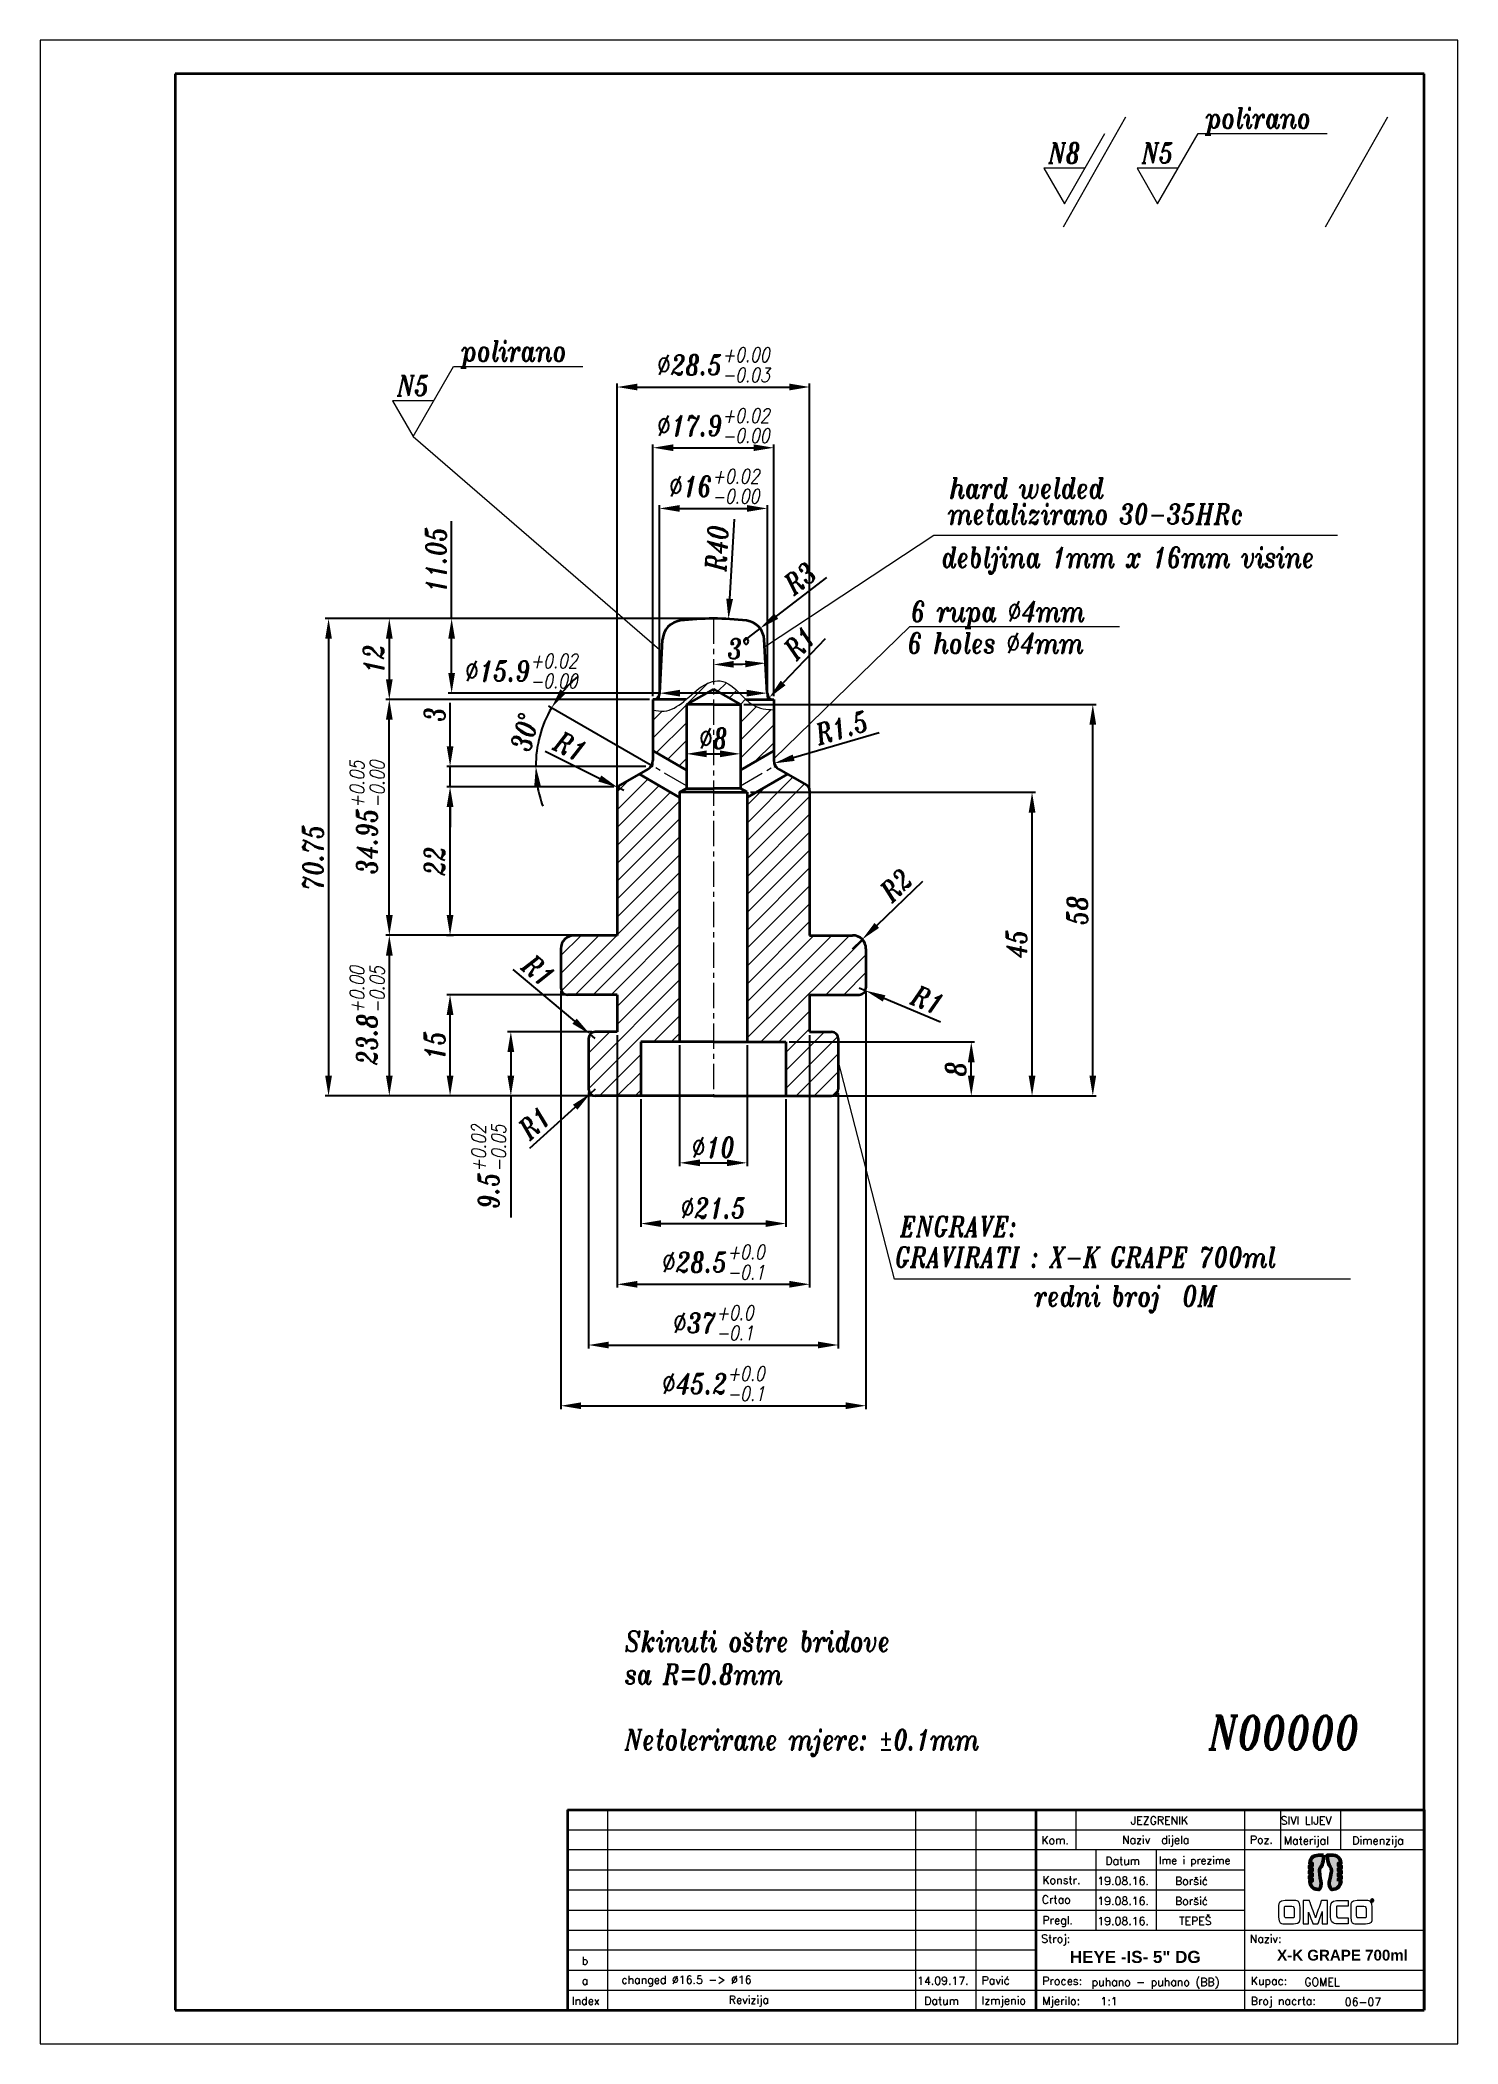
# Model space of a CAD drawing. Extents: x 22 to 232, y 33 to 330.
import ezdxf

# ---------------------------------------------------------------- set-up
doc = ezdxf.new("R2010")
doc.units = 0
doc.header["$LTSCALE"] = 3
doc.header["$MEASUREMENT"] = 0
doc.linetypes.add('CENTER', pattern=[2, 1.25, -0.25, 0.25, -0.25])
doc.linetypes.add('HIDDEN', pattern=[0.375, 0.25, -0.125])
doc.layers.get('0').update_dxf_attribs({"linetype": 'CONTINUOUS', "lineweight": 15})
for name, color, linetype, lineweight in [('1', 1, 'CENTER', 15), ('2', 2, 'HIDDEN', 15), ('3', 3, 'CONTINUOUS', 35), ('4', 5, 'CONTINUOUS', 50), ('8', 251, 'CONTINUOUS', 15)]:
    doc.layers.add(name, color=color, linetype=linetype, lineweight=lineweight)
doc.styles.add('ITALICT', font='ITALICT.shx', dxfattribs={"width": 0.8, "height": 3})
doc.styles.add('ROMANS', font='romans.shx')
doc.styles.get("Standard").update_dxf_attribs({"font": 'isocp.shx', "height": 3})
doc.dimstyles.get("Standard").update_dxf_attribs({"dimtxt": 0.18, "dimasz": 0.18, "dimexe": 0.18, "dimexo": 0.0625, "dimgap": 0.09, "dimtad": 0, "dimtih": 1, "dimtoh": 1, "dimdec": 4, "dimzin": 0, "dimdsep": 46, "dimtxsty": 'Standard', "dimcen": 0.09, "dimadec": 0, "dimazin": 0, "dimtfac": 1, "dimtdec": 4, "dimtofl": 0, "dimtmove": 0, "dimatfit": 3, "dimfxl": 0, "dimtolj": 1, "dimtzin": 0, "dimarcsym": 0})

msp = doc.modelspace()

# ---------------------------------------------------------------- texts
at = {"style": 'ITALICT', "width": 0.8}
for s, height, p in [('polirano', 3, (194.398, 316.945)), ('N8', 3, (171.093, 311.779)), ('N5', 3, (184.895, 311.779)), ('polirano', 3, (84.125, 282.43)), ('N5', 3, (74.623, 277.264)), ('metalizirano 30-35HRc', 3, (156.197, 258.273)), ('debljina 1mm x 16mm visine', 3, (155.209, 251.841)), ('6 rupa %%C4mm', 3, (150.736, 243.84)), ('GRAVIRATI : X-K GRAPE 700ml', 3, (148.343, 148.112)), ('         redni broj  OM', 3, (152.905, 142.346)), ('Skinuti oštre bridove ', 3, (108.327, 91.167)), ('sa R=0.8mm', 3, (108.327, 86.31)), ('N00000', 5, (194.846, 76.631)), ('Netolerirane mjere: %%p0.1mm', 3, (108.327, 76.596))]:
    msp.add_text(s, height=height, dxfattribs=at).set_placement(p)
at = {"style": 'ROMANS'}
for s, height, p in [('JEZGRENIK', 1.1878, (183.268, 65.52)), ('SIVI LIJEV', 1.1878, (205.482, 65.52)), ('Kom.', 1.1878, (170.036, 62.59)), ('Naziv  dijela', 1.18776, (181.975, 62.654)), ('Poz.', 1.1878, (200.914, 62.676)), ('Materijal', 1.1878, (205.948, 62.544)), ('Dimenzija', 1.1878, (216.068, 62.547)), ('Datum', 1.1878, (179.502, 59.54)), ('Ime i prezime', 1.12837, (187.439, 59.652)), ('Konstr.', 1.1878, (170.18, 56.698)), ('19.08.16.', 1.1878, (178.323, 56.561)), ('Boršić', 1.1878, (189.822, 56.561)), ('Crtao', 1.1878, (170.101, 53.798)), ('19.08.16.', 1.1878, (178.323, 53.592)), ('Boršić', 1.1878, (189.822, 53.592)), ('Pregl.', 1.1878, (170.18, 50.741)), ('19.08.16.', 1.1878, (178.323, 50.623)), ('TEPEŠ', 1.1878, (190.42, 50.638)), ('Stroj:', 1.1878, (170.018, 48.004)), ('Naziv:', 1.1878, (200.9, 48.004)), ('b', 1.188, (101.965, 44.74)), ('a', 1.188, (101.965, 41.77)), ('changed %%C16.5 -> %%C16', 1.18776, (107.829, 41.916)), ('14.09.17.', 1.1878, (151.625, 41.78)), ('Pavić', 1.1878, (161.181, 41.815)), ('Proces:', 1.1878, (170.162, 41.744)), ('puhano - puhano (BB)', 1.18776, (177.47, 41.584)), ('Kupac:', 1.1878, (201.043, 41.744)), ('GOMEL', 1.1878, (208.982, 41.584)), ('Index', 1.1878, (100.487, 38.801)), ('Revizija', 1.1878, (123.734, 38.947)), ('Datum', 1.1878, (152.681, 38.811)), ('Izmjenio', 1.1878, (161.181, 38.845)), ('Mjerilo:', 1.1878, (170.162, 38.775)), ('1:1', 1.1878, (178.787, 38.73)), ('Broj nacrta:', 1.18776, (201.051, 38.773)), ('06-07', 1.1878, (214.973, 38.635))]:
    msp.add_text(s, height=height, dxfattribs=at).set_placement(p)
at = {"attachment_point": 1, "style": 'ROMANS'}
for s, insert, char_height, width in [('{\\fArial|b1|i0|c238|p34;HEYE -IS- 5" DG}', (174.257, 46.795), 1.8, 34.0327), ('{\\fArial|b1|i0|c238|p34;X-K GRAPE 700ml}', (204.944, 46.957), 1.6, 29.83872)]:
    msp.add_mtext(s, dxfattribs=dict(at, insert=insert, char_height=char_height, width=width))
at = {"layer": '8', "style": 'ITALICT', "width": 0.8}
for s, p in [('hard welded', (156.439, 262.1)), ('6 holes %%C4mm', (150.238, 239.12)), ('ENGRAVE:', (149.098, 152.656))]:
    msp.add_text(s, height=3, dxfattribs=at).set_placement(p)

# ---------------------------------------------------------------- blocks, each defined once
blk = doc.blocks.new('*D1')
at = {"color": 0, "lineweight": -2, "transparency": 16777216}
for p, q in [((98.85, 189.01), (98.85, 127.09)), ((144.05, 189.01), (144.05, 127.09)), ((101.85, 127.59), (141.05, 127.59))]:
    blk.add_line(p, q, dxfattribs=at)
at = {"color": 0, "transparency": 16777216}
for points in [[(101.85, 128.09), (101.85, 127.09), (98.85, 127.59)], [(141.05, 128.09), (141.05, 127.09), (144.05, 127.59)]]:
    blk.add_solid(points, dxfattribs=at)
at = {"color": 0, "transparency": 16777216, "insert": (121.45, 130.87), "char_height": 3, "attachment_point": 5, "style": 'ITALICT'}
blk.add_mtext('\\A1;%%C45.2{}{\\H0.71x;\\C3;\\S+0.0^ -0.1;}', dxfattribs=at)
blk = doc.blocks.new('*D2')
at = {"color": 0, "lineweight": -2, "transparency": 16777216}
for p, q in [((102.95, 174.01), (102.95, 136.09)), ((139.95, 173.94), (139.95, 136.09)), ((105.95, 136.59), (136.95, 136.59))]:
    blk.add_line(p, q, dxfattribs=at)
at = {"color": 0, "transparency": 16777216}
for points in [[(105.95, 137.09), (105.95, 136.09), (102.95, 136.59)], [(136.95, 137.09), (136.95, 136.09), (139.95, 136.59)]]:
    blk.add_solid(points, dxfattribs=at)
at = {"color": 0, "transparency": 16777216, "insert": (121.45, 139.87), "char_height": 3, "attachment_point": 5, "style": 'ITALICT'}
blk.add_mtext('\\A1;%%C37{}{\\H0.71x;\\C3;\\S+0.0^ -0.1;}', dxfattribs=at)
blk = doc.blocks.new('*D3')
at = {"color": 0, "lineweight": -2, "transparency": 16777216}
for p, q in [((107.2, 182.51), (107.2, 145.09)), ((135.7, 182.51), (135.7, 145.09)), ((110.2, 145.59), (132.7, 145.59))]:
    blk.add_line(p, q, dxfattribs=at)
at = {"color": 0, "transparency": 16777216}
for points in [[(110.2, 146.09), (110.2, 145.09), (107.2, 145.59)], [(132.7, 146.09), (132.7, 145.09), (135.7, 145.59)]]:
    blk.add_solid(points, dxfattribs=at)
at = {"color": 0, "transparency": 16777216, "insert": (121.45, 148.87), "char_height": 3, "attachment_point": 5, "style": 'ITALICT'}
blk.add_mtext('\\A1;%%C28.5{}{\\H0.71x;\\C3;\\S+0.0^ -0.1;}', dxfattribs=at)
blk = doc.blocks.new('*D4')
at = {"color": 0, "lineweight": -2, "transparency": 16777216}
for p, q in [((107.2, 216.53), (107.2, 279.08)), ((110.2, 278.58), (132.7, 278.58)), ((135.7, 216.81), (135.7, 279.08))]:
    blk.add_line(p, q, dxfattribs=at)
at = {"color": 0, "transparency": 16777216}
for points in [[(110.2, 279.08), (110.2, 278.08), (107.2, 278.58)], [(132.7, 279.08), (132.7, 278.08), (135.7, 278.58)]]:
    blk.add_solid(points, dxfattribs=at)
at = {"color": 0, "transparency": 16777216, "insert": (121.45, 281.86), "char_height": 3, "attachment_point": 5, "style": 'ITALICT'}
blk.add_mtext('\\A1;%%C28.5{}{\\H0.71x;\\C3;\\S+0.00^ -0.03;}', dxfattribs=at)
blk = doc.blocks.new('*D5')
at = {"color": 0, "lineweight": -2, "transparency": 16777216}
for p, q in [((91.75, 192.26), (100.89, 184.58)), ((103.95, 182.01), (103.19, 182.65))]:
    blk.add_line(p, q, dxfattribs=at)
at = {"color": 0, "transparency": 16777216}
blk.add_solid([(101.21, 184.96), (100.57, 184.2), (103.19, 182.65)], dxfattribs=at)
at = {"color": 0, "transparency": 16777216, "insert": (95.55, 192.08), "char_height": 3, "attachment_point": 5, "rotation": 319.9481, "style": 'ITALICT'}
blk.add_mtext('\\A1;R1', dxfattribs=at)
blk = doc.blocks.new('*D6')
at = {"color": 0, "lineweight": -2, "transparency": 16777216}
for p, q in [((100.35, 197.31), (72.95, 197.31)), ((73.45, 194.31), (73.45, 176.51)), ((103.45, 173.51), (72.95, 173.51))]:
    blk.add_line(p, q, dxfattribs=at)
at = {"color": 0, "transparency": 16777216}
for points in [[(72.95, 194.31), (73.95, 194.31), (73.45, 197.31)], [(72.95, 176.51), (73.95, 176.51), (73.45, 173.51)]]:
    blk.add_solid(points, dxfattribs=at)
at = {"color": 0, "transparency": 16777216, "insert": (70.16, 185.41), "char_height": 3, "attachment_point": 5, "rotation": 90, "style": 'ITALICT'}
blk.add_mtext('\\A1;23.8{}{\\H0.71x;\\C3;\\S+0.00^ -0.05;}', dxfattribs=at)
blk = doc.blocks.new('*D7')
at = {"color": 0, "lineweight": -2, "transparency": 16777216}
for p, q in [((99.35, 188.51), (81.95, 188.51)), ((82.45, 176.51), (82.45, 185.51)), ((103.45, 173.51), (81.95, 173.51))]:
    blk.add_line(p, q, dxfattribs=at)
at = {"color": 0, "transparency": 16777216}
for points in [[(81.95, 185.51), (82.95, 185.51), (82.45, 188.51)], [(81.95, 176.51), (82.95, 176.51), (82.45, 173.51)]]:
    blk.add_solid(points, dxfattribs=at)
at = {"color": 0, "transparency": 16777216, "insert": (80.15, 181.01), "char_height": 3, "attachment_point": 5, "rotation": 90, "style": 'ITALICT'}
blk.add_mtext('\\A1;15', dxfattribs=at)
blk = doc.blocks.new('*D8')
at = {"color": 0, "lineweight": -2, "transparency": 16777216}
for p, q in [((103.95, 174.51), (103.21, 173.84)), ((94.24, 165.78), (100.98, 171.83))]:
    blk.add_line(p, q, dxfattribs=at)
at = {"color": 0, "transparency": 16777216}
blk.add_solid([(100.64, 172.2), (101.31, 171.46), (103.21, 173.84)], dxfattribs=at)
at = {"color": 0, "transparency": 16777216, "insert": (94.96, 169.51), "char_height": 3, "attachment_point": 5, "rotation": 41.9644, "style": 'ITALICT'}
blk.add_mtext('\\A1;R1', dxfattribs=at)
blk = doc.blocks.new('*D9')
at = {"color": 0, "lineweight": -2, "transparency": 16777216}
for p, q in [((103.45, 183.01), (90.95, 183.01)), ((91.45, 180.01), (91.45, 176.51)), ((103.45, 173.51), (90.95, 173.51)), ((91.45, 173.51), (91.45, 155.48))]:
    blk.add_line(p, q, dxfattribs=at)
at = {"color": 0, "transparency": 16777216}
for points in [[(90.95, 180.01), (91.95, 180.01), (91.45, 183.01)], [(90.95, 176.51), (91.95, 176.51), (91.45, 173.51)]]:
    blk.add_solid(points, dxfattribs=at)
at = {"color": 0, "transparency": 16777216, "insert": (88.16, 163), "char_height": 3, "attachment_point": 5, "rotation": 90, "style": 'ITALICT'}
blk.add_mtext('\\A1;9.5{}{\\H0.71x;\\C3;\\S+0.02^ -0.05;}', dxfattribs=at)
blk = doc.blocks.new('*D10')
at = {"color": 0, "lineweight": -2, "transparency": 16777216}
for p, q in [((106.7, 219.34), (81.95, 219.34)), ((82.45, 200.31), (82.45, 216.34)), ((81.91, 197.31), (82.95, 197.31))]:
    blk.add_line(p, q, dxfattribs=at)
at = {"color": 0, "transparency": 16777216}
for points in [[(81.95, 216.34), (82.95, 216.34), (82.45, 219.34)], [(81.95, 200.31), (82.95, 200.31), (82.45, 197.31)]]:
    blk.add_solid(points, dxfattribs=at)
at = {"color": 0, "transparency": 16777216, "insert": (80.15, 208.33), "char_height": 3, "attachment_point": 5, "rotation": 90, "style": 'ITALICT'}
blk.add_mtext('\\A1;22', dxfattribs=at)
blk = doc.blocks.new('*D11')
at = {"color": 0, "lineweight": -2, "transparency": 16777216}
for p, q in [((126.95, 218.51), (169.15, 218.51)), ((168.65, 176.51), (168.65, 215.51)), ((139.52, 173.51), (169.15, 173.51))]:
    blk.add_line(p, q, dxfattribs=at)
at = {"color": 0, "transparency": 16777216}
for points in [[(168.15, 215.51), (169.15, 215.51), (168.65, 218.51)], [(168.15, 176.51), (169.15, 176.51), (168.65, 173.51)]]:
    blk.add_solid(points, dxfattribs=at)
at = {"color": 0, "transparency": 16777216, "insert": (166.35, 196.01), "char_height": 3, "attachment_point": 5, "rotation": 90, "style": 'ITALICT'}
blk.add_mtext('\\A1;45', dxfattribs=at)
blk = doc.blocks.new('*D12')
at = {"color": 0, "lineweight": -2, "transparency": 16777216}
for p, q in [((152.42, 205.3), (145.65, 198.78)), ((142.05, 195.31), (143.49, 196.7))]:
    blk.add_line(p, q, dxfattribs=at)
at = {"color": 0, "transparency": 16777216}
blk.add_solid([(145.31, 199.14), (146, 198.42), (143.49, 196.7)], dxfattribs=at)
at = {"color": 0, "transparency": 16777216, "insert": (148.52, 204.74), "char_height": 3, "attachment_point": 5, "rotation": 43.96, "style": 'ITALICT'}
blk.add_mtext('\\A1;R2', dxfattribs=at)
blk = doc.blocks.new('*D13')
at = {"color": 0, "lineweight": -2, "transparency": 16777216}
for p, q in [((112, 232.26), (72.95, 232.26)), ((73.45, 200.31), (73.45, 229.26)), ((100.35, 197.31), (72.95, 197.31))]:
    blk.add_line(p, q, dxfattribs=at)
at = {"color": 0, "transparency": 16777216}
for points in [[(72.95, 229.26), (73.95, 229.26), (73.45, 232.26)], [(72.95, 200.31), (73.95, 200.31), (73.45, 197.31)]]:
    blk.add_solid(points, dxfattribs=at)
at = {"color": 0, "transparency": 16777216, "insert": (70.16, 214.78), "char_height": 3, "attachment_point": 5, "rotation": 90, "style": 'ITALICT'}
blk.add_mtext('\\A1;34.95{}{\\H0.71x;\\C3;\\S+0.05^ -0.00;}', dxfattribs=at)
blk = doc.blocks.new('*D20')
at = {"color": 0, "lineweight": -2, "transparency": 16777216}
for p, q in [((132.7, 181.51), (160.15, 181.51)), ((159.65, 176.51), (159.65, 178.51)), ((139.45, 173.51), (160.15, 173.51))]:
    blk.add_line(p, q, dxfattribs=at)
at = {"color": 0, "transparency": 16777216}
for points in [[(159.15, 178.51), (160.15, 178.51), (159.65, 181.51)], [(159.15, 176.51), (160.15, 176.51), (159.65, 173.51)]]:
    blk.add_solid(points, dxfattribs=at)
at = {"color": 0, "transparency": 16777216, "insert": (157.35, 177.51), "char_height": 3, "attachment_point": 5, "rotation": 90, "style": 'ITALICT'}
blk.add_mtext('\\A1;8', dxfattribs=at)
blk = doc.blocks.new('*D21')
at = {"color": 0, "lineweight": -2, "transparency": 16777216}
for p, q in [((110.7, 173.01), (110.7, 154.09)), ((132.2, 173.01), (132.2, 154.09)), ((113.7, 154.59), (129.2, 154.59))]:
    blk.add_line(p, q, dxfattribs=at)
at = {"color": 0, "transparency": 16777216}
for points in [[(113.7, 155.09), (113.7, 154.09), (110.7, 154.59)], [(129.2, 155.09), (129.2, 154.09), (132.2, 154.59)]]:
    blk.add_solid(points, dxfattribs=at)
at = {"color": 0, "transparency": 16777216, "insert": (121.45, 156.89), "char_height": 3, "attachment_point": 5, "style": 'ITALICT'}
blk.add_mtext('\\A1;%%c21.5', dxfattribs=at)
blk = doc.blocks.new('*D14')
at = {"color": 0, "lineweight": -2, "transparency": 16777216}
for p, q in [((125.95, 231.51), (178.15, 231.51)), ((177.65, 176.51), (177.65, 228.51)), ((139.45, 173.51), (178.15, 173.51))]:
    blk.add_line(p, q, dxfattribs=at)
at = {"color": 0, "transparency": 16777216}
for points in [[(177.15, 228.51), (178.15, 228.51), (177.65, 231.51)], [(177.15, 176.51), (178.15, 176.51), (177.65, 173.51)]]:
    blk.add_solid(points, dxfattribs=at)
at = {"color": 0, "transparency": 16777216, "insert": (175.35, 201.01), "char_height": 3, "attachment_point": 5, "rotation": 90, "style": 'ITALICT'}
blk.add_mtext('\\A1;58', dxfattribs=at)
blk = doc.blocks.new('*D15')
at = {"color": 0, "lineweight": -2, "transparency": 16777216}
blk.add_line((120.45, 224.21), (122.45, 224.21), dxfattribs=at)
at = {"color": 0, "transparency": 16777216}
for points in [[(120.45, 224.71), (120.45, 223.71), (117.45, 224.21)], [(122.45, 224.71), (122.45, 223.71), (125.45, 224.21)]]:
    blk.add_solid(points, dxfattribs=at)
at = {"color": 0, "transparency": 16777216, "insert": (121.45, 226.51), "char_height": 3, "attachment_point": 5, "style": 'ITALICT'}
blk.add_mtext('\\A1;%%c8', dxfattribs=at)
blk = doc.blocks.new('*D22')
at = {"color": 0, "lineweight": -2, "transparency": 16777216}
for p, q in [((116.45, 181.01), (116.45, 163.09)), ((126.45, 181.01), (126.45, 163.09)), ((119.45, 163.59), (123.45, 163.59))]:
    blk.add_line(p, q, dxfattribs=at)
at = {"color": 0, "transparency": 16777216}
for points in [[(119.45, 164.09), (119.45, 163.09), (116.45, 163.59)], [(123.45, 164.09), (123.45, 163.09), (126.45, 163.59)]]:
    blk.add_solid(points, dxfattribs=at)
at = {"color": 0, "transparency": 16777216, "insert": (121.45, 165.89), "char_height": 3, "attachment_point": 5, "style": 'ITALICT'}
blk.add_mtext('\\A1;%%c10', dxfattribs=at)
blk = doc.blocks.new('*D23')
at = {"color": 0, "lineweight": -2, "transparency": 16777216}
for p, q in [((143.05, 189.51), (143.97, 189.12)), ((155.09, 184.44), (146.74, 187.95))]:
    blk.add_line(p, q, dxfattribs=at)
at = {"color": 0, "transparency": 16777216}
blk.add_solid([(146.93, 188.42), (146.55, 187.49), (143.97, 189.12)], dxfattribs=at)
at = {"color": 0, "transparency": 16777216, "insert": (153.19, 187.74), "char_height": 3, "attachment_point": 5, "rotation": 337.1717, "style": 'ITALICT'}
blk.add_mtext('\\A1;R1', dxfattribs=at)
blk = doc.blocks.new('*D16')
at = {"color": 0, "lineweight": -2, "transparency": 16777216}
for p, q in [((112.5, 232.76), (112.5, 270.08)), ((115.5, 269.58), (127.4, 269.58)), ((130.4, 232.76), (130.4, 270.08))]:
    blk.add_line(p, q, dxfattribs=at)
at = {"color": 0, "transparency": 16777216}
for points in [[(115.5, 270.08), (115.5, 269.08), (112.5, 269.58)], [(127.4, 270.08), (127.4, 269.08), (130.4, 269.58)]]:
    blk.add_solid(points, dxfattribs=at)
at = {"color": 0, "transparency": 16777216, "insert": (121.45, 272.86), "char_height": 3, "attachment_point": 5, "style": 'ITALICT'}
blk.add_mtext('\\A1;%%c17.9{}{\\H0.71x;\\C3;\\S+0.02^ -0.00;}', dxfattribs=at)
blk = doc.blocks.new('*D17')
at = {"color": 0, "lineweight": -2, "transparency": 16777216}
for p, q in [((120.95, 244.26), (72.95, 244.26)), ((73.45, 241.26), (73.45, 235.26)), ((112, 232.26), (72.95, 232.26))]:
    blk.add_line(p, q, dxfattribs=at)
at = {"color": 0, "transparency": 16777216}
for points in [[(72.95, 241.26), (73.95, 241.26), (73.45, 244.26)], [(72.95, 235.26), (73.95, 235.26), (73.45, 232.26)]]:
    blk.add_solid(points, dxfattribs=at)
at = {"color": 0, "transparency": 16777216, "insert": (71.15, 238.26), "char_height": 3, "attachment_point": 5, "rotation": 90, "style": 'ITALICT'}
blk.add_mtext('\\A1;12', dxfattribs=at)
blk = doc.blocks.new('*D24')
at = {"color": 0, "lineweight": -2, "transparency": 16777216}
for p, q in [((120.95, 244.26), (63.95, 244.26)), ((64.45, 241.26), (64.45, 176.51)), ((103.45, 173.51), (63.95, 173.51))]:
    blk.add_line(p, q, dxfattribs=at)
at = {"color": 0, "transparency": 16777216}
for points in [[(63.95, 241.26), (64.95, 241.26), (64.45, 244.26)], [(63.95, 176.51), (64.95, 176.51), (64.45, 173.51)]]:
    blk.add_solid(points, dxfattribs=at)
at = {"color": 0, "transparency": 16777216, "insert": (62.15, 208.88), "char_height": 3, "attachment_point": 5, "rotation": 90, "style": 'ITALICT'}
blk.add_mtext('\\A1;70.75', dxfattribs=at)
blk = doc.blocks.new('*D18')
at = {"color": 0, "lineweight": -2, "transparency": 16777216}
for p, q in [((113.45, 232.76), (113.45, 261.08)), ((116.45, 260.58), (126.45, 260.58)), ((129.45, 232.76), (129.45, 261.08))]:
    blk.add_line(p, q, dxfattribs=at)
at = {"color": 0, "transparency": 16777216}
for points in [[(116.45, 261.08), (116.45, 260.08), (113.45, 260.58)], [(126.45, 261.08), (126.45, 260.08), (129.45, 260.58)]]:
    blk.add_solid(points, dxfattribs=at)
at = {"color": 0, "transparency": 16777216, "insert": (121.58, 263.86), "char_height": 3, "attachment_point": 5, "style": 'ITALICT'}
blk.add_mtext('\\A1;%%c16{}{\\H0.71x;\\C3;\\S+0.02^ -0.00;}', dxfattribs=at)
blk = doc.blocks.new('*D19')
at = {"color": 0, "lineweight": -2, "transparency": 16777216}
for p, q in [((82.45, 225.34), (82.45, 231.77)), ((111.45, 222.34), (81.95, 222.34)), ((82.45, 219.34), (82.45, 222.34)), ((106.7, 219.34), (81.95, 219.34)), ((82.45, 216.34), (82.45, 213.34))]:
    blk.add_line(p, q, dxfattribs=at)
at = {"color": 0, "transparency": 16777216}
for points in [[(81.95, 225.34), (82.95, 225.34), (82.45, 222.34)], [(81.95, 216.34), (82.95, 216.34), (82.45, 219.34)]]:
    blk.add_solid(points, dxfattribs=at)
at = {"color": 0, "transparency": 16777216, "insert": (80.15, 230.06), "char_height": 3, "attachment_point": 5, "rotation": 90, "style": 'ITALICT'}
blk.add_mtext('\\A1;3', dxfattribs=at)
blk = doc.blocks.new('*D25')
at = {"color": 0, "lineweight": -2, "transparency": 16777216}
for p, q in [((112.07, 222.59), (97.04, 231.27)), ((111.29, 222.34), (94.65, 222.34))]:
    blk.add_line(p, q, dxfattribs=at)
for start, end in [(130.167, 140.0835), (150, 180), (189.9165, 199.833)]:
    blk.add_arc((112.5, 222.34), 17.36, start, end, dxfattribs=at)
at = {"color": 0, "transparency": 16777216}
for points in [[(99.6, 233.19), (98.78, 233.77), (97.47, 231.02)], [(94.91, 219.31), (95.91, 219.4), (95.15, 222.34)]]:
    blk.add_solid(points, dxfattribs=at)
at = {"color": 0, "transparency": 16777216, "insert": (93.52, 227.43), "char_height": 3, "attachment_point": 5, "rotation": 75, "style": 'ITALICT'}
blk.add_mtext('\\A1;30°', dxfattribs=at)
blk = doc.blocks.new('*D26')
at = {"color": 0, "lineweight": -2, "transparency": 16777216}
for p, q in [((96.53, 224.61), (104.63, 220.55)), ((108.2, 218.76), (107.31, 219.21))]:
    blk.add_line(p, q, dxfattribs=at)
at = {"color": 0, "transparency": 16777216}
blk.add_solid([(104.85, 221), (104.4, 220.11), (107.31, 219.21)], dxfattribs=at)
at = {"color": 0, "transparency": 16777216, "insert": (100.27, 225.31), "char_height": 3, "attachment_point": 5, "rotation": 333.3724, "style": 'ITALICT'}
blk.add_mtext('\\A1;R1', dxfattribs=at)
blk = doc.blocks.new('*D28')
at = {"color": 0, "lineweight": -2, "transparency": 16777216}
blk.add_line((145.99, 227.32), (133.34, 223.64), dxfattribs=at)
at = {"color": 0, "transparency": 16777216}
blk.add_solid([(133.2, 224.12), (133.48, 223.16), (130.46, 222.8)], dxfattribs=at)
at = {"color": 0, "transparency": 16777216, "insert": (140.46, 228.11), "char_height": 3, "attachment_point": 5, "rotation": 16.2407, "style": 'ITALICT'}
blk.add_mtext('\\A1;R1.5', dxfattribs=at)
blk = doc.blocks.new('*D29')
at = {"color": 0, "lineweight": -2, "transparency": 16777216}
blk.add_line((124.52, 258.97), (123.86, 247.19), dxfattribs=at)
at = {"color": 0, "transparency": 16777216}
blk.add_solid([(123.36, 247.22), (124.36, 247.16), (123.69, 244.19)], dxfattribs=at)
at = {"color": 0, "transparency": 16777216, "insert": (121.98, 254.71), "char_height": 3, "attachment_point": 5, "rotation": 86.7903, "style": 'ITALICT'}
blk.add_mtext('\\A1;R40', dxfattribs=at)
blk = doc.blocks.new('*D69')
at = {"color": 0, "lineweight": -2, "transparency": 16777216}
for p, q in [((138.21, 250.35), (130.75, 244.63)), ((125.99, 240.98), (128.37, 242.8))]:
    blk.add_line(p, q, dxfattribs=at)
at = {"color": 0, "transparency": 16777216}
blk.add_solid([(130.45, 245.02), (131.06, 244.23), (128.37, 242.8)], dxfattribs=at)
at = {"color": 0, "transparency": 16777216, "insert": (134.28, 250.22), "char_height": 3, "attachment_point": 5, "rotation": 37.4701, "style": 'ITALICT'}
blk.add_mtext('\\A1;R3', dxfattribs=at)
blk = doc.blocks.new('*D70')
at = {"color": 0, "lineweight": -2, "transparency": 16777216}
blk.add_line((138.01, 241.28), (131.78, 234.71), dxfattribs=at)
at = {"color": 0, "transparency": 16777216}
blk.add_solid([(131.42, 235.05), (132.14, 234.36), (129.71, 232.53)], dxfattribs=at)
at = {"color": 0, "transparency": 16777216, "insert": (134.26, 240.67), "char_height": 3, "attachment_point": 5, "rotation": 46.5297, "style": 'ITALICT'}
blk.add_mtext('\\A1;R1', dxfattribs=at)
blk = doc.blocks.new('*D71')
at = {"color": 0, "lineweight": -2, "transparency": 16777216}
blk.add_arc((121.45, 384.91), 147.46, 271.1657, 271.8343, dxfattribs=at)
at = {"color": 0, "transparency": 16777216}
for points in [[(124.46, 236.98), (124.45, 237.98), (121.45, 237.45)], [(126.15, 238.03), (126.19, 237.03), (129.17, 237.65)]]:
    blk.add_solid(points, dxfattribs=at)
at = {"color": 0, "transparency": 16777216, "insert": (125.25, 239.8), "char_height": 3, "attachment_point": 5, "rotation": 1.5, "style": 'ITALICT'}
blk.add_mtext('\\A1;3°', dxfattribs=at)
blk = doc.blocks.new('*D72')
at = {"color": 0, "lineweight": -2, "transparency": 16777216}
for p, q in [((113.5, 233.2), (83.1, 233.2)), ((126.4, 233.2), (116.5, 233.2))]:
    blk.add_line(p, q, dxfattribs=at)
at = {"color": 0, "transparency": 16777216}
for points in [[(116.5, 233.7), (116.5, 232.7), (113.5, 233.2)], [(126.4, 233.7), (126.4, 232.7), (129.4, 233.2)]]:
    blk.add_solid(points, dxfattribs=at)
at = {"color": 0, "transparency": 16777216, "insert": (93.01, 236.49), "char_height": 3, "attachment_point": 5, "style": 'ITALICT'}
blk.add_mtext('\\A1;%%c15.9{}{\\H0.71x;\\C3;\\S+0.02^ -0.00;}', dxfattribs=at)
blk = doc.blocks.new('*D73')
at = {"color": 0, "lineweight": -2, "transparency": 16777216}
for p, q in [((82.68, 244.26), (82.68, 258.69)), ((120.95, 244.26), (82.18, 244.26)), ((82.68, 236.2), (82.68, 241.26)), ((113, 233.2), (82.18, 233.2))]:
    blk.add_line(p, q, dxfattribs=at)
at = {"color": 0, "transparency": 16777216}
for points in [[(82.18, 241.26), (83.18, 241.26), (82.68, 244.26)], [(82.18, 236.2), (83.18, 236.2), (82.68, 233.2)]]:
    blk.add_solid(points, dxfattribs=at)
at = {"color": 0, "transparency": 16777216, "insert": (80.38, 252.97), "char_height": 3, "attachment_point": 5, "rotation": 90, "style": 'ITALICT'}
blk.add_mtext('\\A1;11.05', dxfattribs=at)

# ---------------------------------------------------------------- dimensions: what is measured, and where the dimension line sits
for base, p1, p2, text, override, picture, middle in [((135.703, 278.579), (107.203, 216.03), (135.703, 216.307), '%%C<>{}{\\H0.71x;\\C3;\\S+0.00^ -0.03;}', {"dimtxt": 3, "dimasz": 3, "dimexe": 0.5, "dimexo": 0.5, "dimgap": 0.8, "dimtad": 1, "dimtih": 0, "dimtoh": 0, "dimdec": 2, "dimzin": 8, "dimtxsty": 'ITALICT', "dimcen": 0, "dimtp": 0, "dimtm": 0.03, "dimtdec": 2, "dimtofl": 1, "dimtmove": 0, "dimtvp": 13.888889, "dimtzin": 0}, '*D4', (121.453, 278.579)), ((130.403, 269.579), (112.503, 232.257), (130.403, 232.257), '%%c<>{}{\\H0.71x;\\C3;\\S+0.02^ -0.00;}', {"dimtxt": 3, "dimasz": 3, "dimexe": 0.5, "dimexo": 0.5, "dimgap": 0.8, "dimtad": 1, "dimtih": 0, "dimtoh": 0, "dimdec": 2, "dimzin": 8, "dimtxsty": 'ITALICT', "dimcen": 0, "dimtp": 0.02, "dimtm": 0, "dimtdec": 2, "dimtofl": 1, "dimtmove": 0, "dimtvp": 13.888889, "dimtzin": 0}, '*D16', (121.453, 269.579)), ((129.453, 260.579), (113.453, 232.257), (129.453, 232.257), '%%c<>{}{\\H0.71x;\\C3;\\S+0.02^ -0.00;}', {"dimtxt": 3, "dimasz": 3, "dimexe": 0.5, "dimexo": 0.5, "dimgap": 0.8, "dimtad": 1, "dimtih": 0, "dimtoh": 0, "dimdec": 2, "dimzin": 8, "dimtxsty": 'ITALICT', "dimcen": 0, "dimtp": 0.02, "dimtdec": 2, "dimtofl": 1, "dimtvp": 13.888889}, '*D18', (121.578, 260.579)), ((129.403, 233.204), (113.503, 233.204), (129.403, 233.204), '<>{}{\\H0.71x;\\C3;\\S+0.02^ -0.00;}', {"dimtxt": 3, "dimasz": 3, "dimexe": 0.5, "dimexo": 0.5, "dimgap": 0.8, "dimtad": 1, "dimtih": 0, "dimtoh": 0, "dimdec": 2, "dimzin": 8, "dimpost": '%%c<>', "dimtxsty": 'ITALICT', "dimcen": 0, "dimtp": 0.02, "dimtm": 0, "dimtdec": 2, "dimtofl": 1, "dimtvp": 13.888889, "dimtzin": 0}, '*D72', (93.008, 233.204)), ((125.453, 224.205), (117.453, 224.205), (125.453, 224.205), '%%c<>', {"dimtxt": 3, "dimasz": 3, "dimexe": 0.5, "dimexo": 0.5, "dimgap": 0.8, "dimtad": 1, "dimtih": 0, "dimtoh": 0, "dimdec": 2, "dimzin": 8, "dimtxsty": 'ITALICT', "dimcen": 0, "dimtdec": 2, "dimtofl": 1, "dimtvp": 13.888889, "dimtzin": 8}, '*D15', (121.453, 224.205)), ((144.053, 127.588), (98.853, 189.507), (144.053, 189.507), '%%C<>{}{\\H0.71x;\\C3;\\S+0.0^ -0.1;}', {"dimtxt": 3, "dimasz": 3, "dimexe": 0.5, "dimexo": 0.5, "dimgap": 0.8, "dimtad": 1, "dimtih": 0, "dimtoh": 0, "dimdec": 2, "dimzin": 8, "dimtxsty": 'ITALICT', "dimcen": 0, "dimtol": 0, "dimlim": 0, "dimtp": 0, "dimtm": 0, "dimtfac": 1, "dimtdec": 2, "dimtofl": 1, "dimtmove": 0, "dimtvp": 13.888889, "dimtolj": 1, "dimtzin": 0}, '*D1', (121.453, 127.588)), ((135.703, 145.588), (107.203, 183.007), (135.703, 183.007), '%%C<>{}{\\H0.71x;\\C3;\\S+0.0^ -0.1;}', {"dimtxt": 3, "dimasz": 3, "dimexe": 0.5, "dimexo": 0.5, "dimgap": 0.8, "dimtad": 1, "dimtih": 0, "dimtoh": 0, "dimdec": 2, "dimzin": 8, "dimtxsty": 'ITALICT', "dimcen": 0, "dimtp": 0, "dimtm": 0.1, "dimtdec": 1, "dimtofl": 1, "dimtmove": 0, "dimtvp": 13.888889, "dimtzin": 0}, '*D3', (121.453, 145.588)), ((139.953, 136.588), (102.953, 174.507), (139.953, 174.444), '%%C<>{}{\\H0.71x;\\C3;\\S+0.0^ -0.1;}', {"dimtxt": 3, "dimasz": 3, "dimexe": 0.5, "dimexo": 0.5, "dimgap": 0.8, "dimtad": 1, "dimtih": 0, "dimtoh": 0, "dimdec": 2, "dimzin": 8, "dimtxsty": 'ITALICT', "dimcen": 0, "dimtol": 0, "dimlim": 0, "dimtp": 0, "dimtm": 0, "dimtfac": 1, "dimtdec": 2, "dimtofl": 1, "dimtmove": 0, "dimtvp": 13.888889, "dimtolj": 1, "dimtzin": 0}, '*D2', (121.453, 136.588)), ((132.203, 154.588), (110.703, 173.507), (132.203, 173.507), '%%c<>', {"dimtxt": 3, "dimasz": 3, "dimexe": 0.5, "dimexo": 0.5, "dimgap": 0.8, "dimtad": 1, "dimtih": 0, "dimtoh": 0, "dimdec": 2, "dimzin": 8, "dimtxsty": 'ITALICT', "dimcen": 0, "dimtdec": 2, "dimtofl": 1, "dimtmove": 0, "dimtvp": 13.888889, "dimtzin": 8}, '*D21', (121.453, 154.588))]:
    dim = msp.add_linear_dim(base=base, p1=p1, p2=p2, text=text, dimstyle='Standard', override=override)
    dim.commit()
    dim.dimension.update_dxf_attribs({"geometry": picture, "text_midpoint": middle, "dimtype": 160})
for base, p1, p2, override, picture, middle in [((82.68, 233.204), (121.453, 244.257), (113.503, 233.204), {"dimtxt": 3, "dimasz": 3, "dimexe": 0.5, "dimexo": 0.5, "dimgap": 0.8, "dimtad": 1, "dimtih": 0, "dimtoh": 0, "dimdec": 2, "dimzin": 8, "dimtxsty": 'ITALICT', "dimcen": 0, "dimtdec": 2, "dimtofl": 1, "dimtvp": 13.888889, "dimtzin": 8}, '*D73', (82.68, 252.971)), ((64.447, 173.507), (121.453, 244.257), (103.953, 173.507), {"dimtxt": 3, "dimasz": 3, "dimexe": 0.5, "dimexo": 0.5, "dimgap": 0.8, "dimtad": 1, "dimtih": 0, "dimtoh": 0, "dimdec": 2, "dimzin": 8, "dimtxsty": 'ITALICT', "dimcen": 0, "dimtdec": 2, "dimtofl": 1, "dimtvp": 13.888889, "dimtzin": 8}, '*D24', (64.447, 208.882)), ((73.447, 232.257), (121.453, 244.257), (112.503, 232.257), {"dimtxt": 3, "dimasz": 3, "dimexe": 0.5, "dimexo": 0.5, "dimgap": 0.8, "dimtad": 1, "dimtih": 0, "dimtoh": 0, "dimdec": 2, "dimzin": 8, "dimtxsty": 'ITALICT', "dimcen": 0, "dimtdec": 2, "dimtofl": 1, "dimtvp": 13.888889, "dimtzin": 8}, '*D17', (73.447, 238.257)), ((177.651, 231.507), (138.953, 173.507), (125.453, 231.507), {"dimtxt": 3, "dimasz": 3, "dimexe": 0.5, "dimexo": 0.5, "dimgap": 0.8, "dimtad": 1, "dimtih": 0, "dimtoh": 0, "dimdec": 2, "dimzin": 8, "dimtxsty": 'ITALICT', "dimcen": 0, "dimtdec": 2, "dimtofl": 1, "dimtmove": 0, "dimtvp": 13.888889, "dimtzin": 8}, '*D14', (177.651, 201.007)), ((168.651, 218.507), (139.015, 173.507), (126.453, 218.507), {"dimtxt": 3, "dimasz": 3, "dimexe": 0.5, "dimexo": 0.5, "dimgap": 0.8, "dimtad": 1, "dimtih": 0, "dimtoh": 0, "dimdec": 2, "dimzin": 8, "dimtxsty": 'ITALICT', "dimcen": 0, "dimtdec": 2, "dimtofl": 1, "dimtmove": 0, "dimtvp": 13.888889, "dimtzin": 8}, '*D11', (168.651, 196.007)), ((82.447, 188.507), (103.953, 173.507), (99.853, 188.507), {"dimtxt": 3, "dimasz": 3, "dimexe": 0.5, "dimexo": 0.5, "dimgap": 0.8, "dimtad": 1, "dimtih": 0, "dimtoh": 0, "dimdec": 2, "dimzin": 8, "dimtxsty": 'ITALICT', "dimcen": 0, "dimtdec": 2, "dimtofl": 1, "dimtvp": 13.888889, "dimtzin": 8}, '*D7', (82.447, 181.007))]:
    dim = msp.add_linear_dim(base=base, p1=p1, p2=p2, angle=90, dimstyle='Standard', override=override)
    dim.commit()
    dim.dimension.update_dxf_attribs({"geometry": picture, "text_midpoint": middle, "dimtype": 160})
for center, mpoint, override, picture, middle in [((121.453, 204.257), (123.693, 244.194), {"dimtxt": 3, "dimasz": 3, "dimexe": 0.5, "dimexo": 0.5, "dimgap": 0.8, "dimtad": 1, "dimtih": 0, "dimtoh": 0, "dimdec": 2, "dimzin": 8, "dimtxsty": 'ITALICT', "dimcen": 0, "dimtdec": 2, "dimtvp": 13.888889, "dimtzin": 8}, '*D29', (121.979, 254.706)), ((125.992, 240.977), (128.373, 242.802), {"dimtxt": 3, "dimasz": 3, "dimexe": 0.5, "dimexo": 0.5, "dimgap": 0.8, "dimtad": 1, "dimtih": 0, "dimtoh": 0, "dimdec": 2, "dimzin": 8, "dimtxsty": 'ITALICT', "dimcen": 0, "dimtdec": 2, "dimtofl": 1, "dimtvp": 13.888889, "dimtzin": 8}, '*D69', (134.275, 250.225)), ((108.203, 218.762), (107.309, 219.21), {"dimtxt": 3, "dimasz": 3, "dimexe": 0.5, "dimexo": 0.5, "dimgap": 0.8, "dimtad": 1, "dimtih": 0, "dimtoh": 0, "dimdec": 2, "dimzin": 8, "dimtxsty": 'ITALICT', "dimcen": 0, "dimtdec": 2, "dimtofl": 1, "dimtvp": 13.888889, "dimtzin": 8}, '*D26', (100.269, 225.312)), ((143.053, 189.507), (143.975, 189.119), {"dimtxt": 3, "dimasz": 3, "dimexe": 0.5, "dimexo": 0.5, "dimgap": 0.8, "dimtad": 1, "dimtih": 0, "dimtoh": 0, "dimdec": 2, "dimzin": 8, "dimtxsty": 'ITALICT', "dimcen": 0, "dimtdec": 2, "dimtofl": 1, "dimtvp": 13.888889, "dimtzin": 8}, '*D23', (153.188, 187.736))]:
    dim = msp.add_radius_dim(center=center, mpoint=mpoint, dimstyle='Standard', override=override)
    dim.commit()
    dim.dimension.update_dxf_attribs({"geometry": picture, "text_midpoint": middle})
dim = msp.add_angular_dim_2l(base=(124.026, 237.473), line1=((129.403, 233.204), (128.988, 241.134)), line2=((121.453, 244.257), (121.453, 173.507)), dimstyle='Standard', override={"dimtxt": 3, "dimasz": 3, "dimexe": 0.5, "dimexo": 0.5, "dimgap": 0.8, "dimtad": 1, "dimtih": 0, "dimtoh": 0, "dimdec": 2, "dimzin": 8, "dimtxsty": 'ITALICT', "dimcen": 0, "dimtdec": 2, "dimtofl": 1, "dimtvp": 13.888889, "dimtzin": 8})
dim.commit()
dim.dimension.update_dxf_attribs({"geometry": '*D71', "text_midpoint": (125.313, 237.501), "dimtype": 162})
for center, mpoint, picture, middle in [((130.402, 233.257), (129.714, 232.531), '*D70', (135.925, 239.083)), ((131.903, 223.219), (130.463, 222.8), '*D28', (141.106, 225.9))]:
    dim = msp.add_radius_dim(center=center, mpoint=mpoint, dimstyle='Standard', override={"dimtxt": 3, "dimasz": 3, "dimexe": 0.5, "dimexo": 0.5, "dimgap": 0.8, "dimtad": 1, "dimtih": 0, "dimtoh": 0, "dimdec": 2, "dimzin": 8, "dimtxsty": 'ITALICT', "dimcen": 0, "dimtdec": 2, "dimtofl": 1, "dimtvp": 13.888889, "dimtzin": 8})
    dim.commit()
    dim.dimension.update_dxf_attribs({"geometry": picture, "text_midpoint": middle, "dimtype": 164})
dim = msp.add_angular_dim_2l(base=(96.195, 228.281), line1=((111.953, 222.345), (111.788, 222.345)), line2=((117.453, 219.487), (112.503, 222.345)), dimstyle='Standard', override={"dimtxt": 3, "dimasz": 3, "dimexe": 0.5, "dimexo": 0.5, "dimgap": 0.8, "dimtad": 1, "dimtih": 0, "dimtoh": 0, "dimdec": 2, "dimzin": 8, "dimtxsty": 'ITALICT', "dimcen": 0, "dimadec": 1, "dimazin": 2, "dimtdec": 2, "dimtofl": 1, "dimtvp": 13.888889, "dimtzin": 8})
dim.commit()
dim.dimension.update_dxf_attribs({"geometry": '*D25', "text_midpoint": (93.518, 227.432)})
for base, p1, p2, text, override, picture, middle in [((73.447, 232.257), (100.853, 197.307), (112.503, 232.257), '<>{}{\\H0.71x;\\C3;\\S+0.05^ -0.00;}', {"dimtxt": 3, "dimasz": 3, "dimexe": 0.5, "dimexo": 0.5, "dimgap": 0.8, "dimtad": 1, "dimtih": 0, "dimtoh": 0, "dimdec": 2, "dimzin": 8, "dimtxsty": 'ITALICT', "dimcen": 0, "dimtp": 0.05, "dimtdec": 2, "dimtofl": 1, "dimtvp": 13.888889}, '*D13', (73.447, 214.782)), ((82.447, 219.345), (81.406, 197.307), (107.203, 219.345), '22', {"dimtxt": 3, "dimasz": 3, "dimexe": 0.5, "dimexo": 0.5, "dimgap": 0.8, "dimtad": 1, "dimtih": 0, "dimtoh": 0, "dimdec": 2, "dimzin": 8, "dimtxsty": 'ITALICT', "dimcen": 0, "dimtdec": 2, "dimtofl": 1, "dimtvp": 13.888889, "dimtzin": 8}, '*D10', (82.447, 208.326)), ((73.447, 173.507), (100.853, 197.307), (103.953, 173.507), '<>{}{\\H0.71x;\\C3;\\S+0.00^ -0.05;}', {"dimtxt": 3, "dimasz": 3, "dimexe": 0.5, "dimexo": 0.5, "dimgap": 0.8, "dimtad": 1, "dimtih": 0, "dimtoh": 0, "dimdec": 2, "dimzin": 8, "dimtxsty": 'ITALICT', "dimcen": 0, "dimtm": 0.05, "dimtdec": 2, "dimtofl": 1, "dimtvp": 13.888889}, '*D6', (73.447, 185.407))]:
    dim = msp.add_linear_dim(base=base, p1=p1, p2=p2, angle=90, text=text, dimstyle='Standard', override=override)
    dim.commit()
    dim.dimension.update_dxf_attribs({"geometry": picture, "text_midpoint": middle, "dimtype": 160})
for base, p1, p2, override, picture, middle in [((82.447, 222.345), (107.203, 219.345), (111.953, 222.345), {"dimtxt": 3, "dimasz": 3, "dimexe": 0.5, "dimexo": 0.5, "dimgap": 0.8, "dimtad": 1, "dimtih": 0, "dimtoh": 0, "dimdec": 2, "dimzin": 8, "dimtxsty": 'ITALICT', "dimcen": 0, "dimtdec": 2, "dimtofl": 1, "dimtvp": 13.888889, "dimtzin": 8}, '*D19', (80.147, 230.059)), ((159.651, 181.507), (138.953, 173.507), (132.203, 181.507), {"dimtxt": 3, "dimasz": 3, "dimexe": 0.5, "dimexo": 0.5, "dimgap": 0.8, "dimtad": 1, "dimtih": 0, "dimtoh": 0, "dimdec": 2, "dimzin": 8, "dimtxsty": 'ITALICT', "dimcen": 0, "dimtdec": 2, "dimtofl": 1, "dimtmove": 0, "dimtvp": 13.888889, "dimtzin": 8}, '*D20', (157.351, 177.507))]:
    dim = msp.add_linear_dim(base=base, p1=p1, p2=p2, angle=90, dimstyle='Standard', override=override)
    dim.commit()
    dim.dimension.update_dxf_attribs({"geometry": picture, "text_midpoint": middle})
for center, mpoint, text, picture, middle in [((142.053, 195.307), (143.493, 196.695), 'R2', '*D12', (148.518, 204.737)), ((103.953, 174.507), (103.209, 173.838), 'R1', '*D8', (94.958, 169.511))]:
    dim = msp.add_radius_dim(center=center, mpoint=mpoint, text=text, dimstyle='Standard', override={"dimtxt": 3, "dimasz": 3, "dimexe": 0.5, "dimexo": 0.5, "dimgap": 0.8, "dimtad": 1, "dimtih": 0, "dimtoh": 0, "dimdec": 2, "dimzin": 8, "dimtxsty": 'ITALICT', "dimcen": 0, "dimtdec": 2, "dimtofl": 1, "dimtvp": 13.888889, "dimtzin": 8})
    dim.commit()
    dim.dimension.update_dxf_attribs({"geometry": picture, "text_midpoint": middle})
dim = msp.add_radius_dim(center=(103.953, 182.007), mpoint=(103.188, 182.65), text='R1', dimstyle='Standard', override={"dimtxt": 3, "dimasz": 3, "dimexe": 0.5, "dimexo": 0.5, "dimgap": 0.8, "dimtad": 1, "dimtih": 0, "dimtoh": 0, "dimdec": 2, "dimzin": 8, "dimtxsty": 'ITALICT', "dimcen": 0, "dimtdec": 2, "dimtofl": 1, "dimtvp": 13.888889, "dimtzin": 8})
dim.commit()
dim.dimension.update_dxf_attribs({"geometry": '*D5', "text_midpoint": (94.069, 190.316), "dimtype": 164})
dim = msp.add_linear_dim(base=(91.447, 173.507), p1=(103.953, 183.007), p2=(103.953, 173.507), angle=90, text='<>{}{\\H0.71x;\\C3;\\S+0.02^ -0.05;}', dimstyle='Standard', override={"dimtxt": 3, "dimasz": 3, "dimexe": 0.5, "dimexo": 0.5, "dimgap": 0.8, "dimtad": 1, "dimtih": 0, "dimtoh": 0, "dimdec": 2, "dimzin": 8, "dimtxsty": 'ITALICT', "dimcen": 0, "dimtp": 0.02, "dimtm": 0.05, "dimtdec": 2, "dimtofl": 1, "dimtmove": 0, "dimtvp": 13.888889, "dimtzin": 0})
dim.commit()
dim.dimension.update_dxf_attribs({"geometry": '*D9', "text_midpoint": (88.162, 162.995)})
dim = msp.add_linear_dim(base=(126.453, 163.588), p1=(116.453, 181.507), p2=(126.453, 181.507), text='%%c<>', dimstyle='Standard', override={"dimtxt": 3, "dimasz": 3, "dimexe": 0.5, "dimexo": 0.5, "dimgap": 0.8, "dimtad": 1, "dimtih": 0, "dimtoh": 0, "dimdec": 2, "dimzin": 8, "dimtxsty": 'ITALICT', "dimcen": 0, "dimtdec": 2, "dimtofl": 1, "dimtmove": 0, "dimtvp": 13.888889, "dimtzin": 8})
dim.commit()
dim.dimension.update_dxf_attribs({"geometry": '*D22', "text_midpoint": (121.453, 165.888)})

# ---------------------------------------------------------------- hatches: boundary and pattern name
at = {"layer": '4'}
h = msp.add_hatch(color=142, dxfattribs=at)
edge = h.paths.add_edge_path()
edge.add_spline(control_points=[(209.784, 57.135), (209.784, 57.135), (209.784, 57.135), (209.784, 57.135), (209.784, 57.135), (209.916, 55.965), (210.95, 55.905), (211.102, 55.905), (211.102, 55.905), (211.102, 55.905), (211.217, 55.905), (211.217, 55.905), (211.217, 55.905), (211.76, 56.685), (211.213, 57.822), (211.213, 58.635), (211.213, 58.635), (211.213, 59.274), (211.775, 59.445), (211.837, 60.976), (211.837, 60.976), (211.188, 60.976), (211.188, 60.976), (211.188, 60.976), (210.094, 60.976), (209.844, 60.132), (209.787, 59.747)], knot_values=[0.8095238, 0.8095238, 0.8095238, 0.8095238, 0.8095238, 0.8095238, 0.8095238, 0.8095238, 0.8571429, 0.8571429, 0.8571429, 0.8571429, 0.9047619, 0.9047619, 0.9047619, 0.9047619, 0.952381, 0.952381, 0.952381, 0.952381, 1, 1, 1, 1.047619, 1.047619, 1.047619, 1.047619, 1.0952381, 1.0952381, 1.0952381, 1.0952381], degree=3, periodic=0)
edge.add_spline(control_points=[(209.787, 59.747), (209.787, 59.747), (210.158, 59.747), (210.158, 59.747)], knot_values=[0.0952381, 0.0952381, 0.0952381, 0.0952381, 0.1428571, 0.1428571, 0.1428571, 0.1428571], degree=3, periodic=0)
edge.add_spline(control_points=[(210.158, 59.747), (210.158, 59.747), (210.158, 59.747), (210.158, 59.747), (210.158, 59.747), (210.158, 59.747), (210.158, 59.436), (210.158, 59.436)], knot_values=[0.1428571, 0.1428571, 0.1428571, 0.1428571, 0.1428571, 0.1428571, 0.1428571, 0.1428571, 0.1904762, 0.1904762, 0.1904762, 0.1904762], degree=3, periodic=0)
edge.add_spline(control_points=[(210.158, 59.436), (210.158, 59.436), (210.158, 59.436), (210.158, 59.436), (210.158, 59.436), (210.158, 59.436), (209.77, 59.436), (209.77, 59.436)], knot_values=[0.1904762, 0.1904762, 0.1904762, 0.1904762, 0.1904762, 0.1904762, 0.1904762, 0.1904762, 0.2380952, 0.2380952, 0.2380952, 0.2380952], degree=3, periodic=0)
edge.add_spline(control_points=[(209.77, 59.436), (209.77, 59.436), (209.77, 59.436), (209.77, 59.436), (209.77, 59.436), (209.77, 59.436), (209.77, 58.98), (209.77, 58.98)], knot_values=[0.2380952, 0.2380952, 0.2380952, 0.2380952, 0.2380952, 0.2380952, 0.2380952, 0.2380952, 0.2857143, 0.2857143, 0.2857143, 0.2857143], degree=3, periodic=0)
edge.add_spline(control_points=[(209.77, 58.98), (209.77, 58.98), (209.77, 58.98), (209.77, 58.98), (209.77, 58.98), (209.77, 58.98), (210.158, 58.98), (210.158, 58.98)], knot_values=[0.2857143, 0.2857143, 0.2857143, 0.2857143, 0.2857143, 0.2857143, 0.2857143, 0.2857143, 0.3333333, 0.3333333, 0.3333333, 0.3333333], degree=3, periodic=0)
edge.add_spline(control_points=[(210.158, 58.98), (210.158, 58.98), (210.158, 58.98), (210.158, 58.98), (210.158, 58.98), (210.158, 58.98), (210.158, 58.669), (210.158, 58.669)], knot_values=[0.3333333, 0.3333333, 0.3333333, 0.3333333, 0.3333333, 0.3333333, 0.3333333, 0.3333333, 0.3809524, 0.3809524, 0.3809524, 0.3809524], degree=3, periodic=0)
edge.add_spline(control_points=[(210.158, 58.669), (210.158, 58.669), (210.158, 58.669), (210.158, 58.669), (210.158, 58.669), (210.158, 58.669), (209.77, 58.669), (209.77, 58.669)], knot_values=[0.3809524, 0.3809524, 0.3809524, 0.3809524, 0.3809524, 0.3809524, 0.3809524, 0.3809524, 0.4285714, 0.4285714, 0.4285714, 0.4285714], degree=3, periodic=0)
edge.add_spline(control_points=[(209.77, 58.669), (209.77, 58.669), (209.77, 58.669), (209.77, 58.669), (209.77, 58.669), (209.77, 58.669), (209.77, 58.213), (209.77, 58.213)], knot_values=[0.4285714, 0.4285714, 0.4285714, 0.4285714, 0.4285714, 0.4285714, 0.4285714, 0.4285714, 0.4761905, 0.4761905, 0.4761905, 0.4761905], degree=3, periodic=0)
edge.add_spline(control_points=[(209.77, 58.213), (209.77, 58.213), (209.77, 58.213), (209.77, 58.213), (209.77, 58.213), (209.77, 58.213), (210.158, 58.213), (210.158, 58.213)], knot_values=[0.4761905, 0.4761905, 0.4761905, 0.4761905, 0.4761905, 0.4761905, 0.4761905, 0.4761905, 0.5238095, 0.5238095, 0.5238095, 0.5238095], degree=3, periodic=0)
edge.add_spline(control_points=[(210.158, 58.213), (210.158, 58.213), (210.158, 58.213), (210.158, 58.213), (210.158, 58.213), (210.158, 58.213), (210.158, 57.902), (210.158, 57.902)], knot_values=[0.5238095, 0.5238095, 0.5238095, 0.5238095, 0.5238095, 0.5238095, 0.5238095, 0.5238095, 0.5714286, 0.5714286, 0.5714286, 0.5714286], degree=3, periodic=0)
edge.add_spline(control_points=[(210.158, 57.902), (210.158, 57.902), (210.158, 57.902), (210.158, 57.902), (210.158, 57.902), (210.158, 57.902), (209.77, 57.902), (209.77, 57.902)], knot_values=[0.5714286, 0.5714286, 0.5714286, 0.5714286, 0.5714286, 0.5714286, 0.5714286, 0.5714286, 0.6190476, 0.6190476, 0.6190476, 0.6190476], degree=3, periodic=0)
edge.add_spline(control_points=[(209.77, 57.902), (209.77, 57.902), (209.77, 57.902), (209.77, 57.902), (209.77, 57.902), (209.77, 57.902), (209.77, 57.446), (209.77, 57.446)], knot_values=[0.6190476, 0.6190476, 0.6190476, 0.6190476, 0.6190476, 0.6190476, 0.6190476, 0.6190476, 0.6666667, 0.6666667, 0.6666667, 0.6666667], degree=3, periodic=0)
edge.add_spline(control_points=[(209.77, 57.446), (209.77, 57.446), (209.77, 57.446), (209.77, 57.446), (209.77, 57.446), (209.77, 57.446), (210.158, 57.446), (210.158, 57.446)], knot_values=[0.6666667, 0.6666667, 0.6666667, 0.6666667, 0.6666667, 0.6666667, 0.6666667, 0.6666667, 0.7142857, 0.7142857, 0.7142857, 0.7142857], degree=3, periodic=0)
edge.add_spline(control_points=[(210.158, 57.446), (210.158, 57.446), (210.158, 57.446), (210.158, 57.446), (210.158, 57.446), (210.158, 57.446), (210.158, 57.135), (210.158, 57.135)], knot_values=[0.7142857, 0.7142857, 0.7142857, 0.7142857, 0.7142857, 0.7142857, 0.7142857, 0.7142857, 0.7619048, 0.7619048, 0.7619048, 0.7619048], degree=3, periodic=0)
edge.add_spline(control_points=[(210.158, 57.135), (210.158, 57.135), (210.158, 57.135), (210.158, 57.135), (210.158, 57.135), (210.158, 57.135), (209.784, 57.135), (209.784, 57.135)], knot_values=[0.7619048, 0.7619048, 0.7619048, 0.7619048, 0.7619048, 0.7619048, 0.7619048, 0.7619048, 0.8095238, 0.8095238, 0.8095238, 0.8095238], degree=3, periodic=0)
h = msp.add_hatch(color=253, dxfattribs=at)
edge = h.paths.add_edge_path()
edge.add_spline(control_points=[(214.041, 58.213), (214.041, 58.213), (214.041, 58.213), (214.041, 58.213), (214.041, 58.213), (214.041, 58.213), (214.429, 58.213), (214.429, 58.213)], knot_values=[0.2380952, 0.2380952, 0.2380952, 0.2380952, 0.2380952, 0.2380952, 0.2380952, 0.2380952, 0.2857143, 0.2857143, 0.2857143, 0.2857143], degree=3, periodic=0)
edge.add_spline(control_points=[(214.429, 58.213), (214.429, 58.213), (214.429, 58.213), (214.429, 58.213), (214.429, 58.213), (214.429, 58.213), (214.429, 58.669), (214.429, 58.669)], knot_values=[0.2857143, 0.2857143, 0.2857143, 0.2857143, 0.2857143, 0.2857143, 0.2857143, 0.2857143, 0.3333333, 0.3333333, 0.3333333, 0.3333333], degree=3, periodic=0)
edge.add_spline(control_points=[(214.429, 58.669), (214.429, 58.669), (214.429, 58.669), (214.429, 58.669), (214.429, 58.669), (214.429, 58.669), (214.041, 58.669), (214.041, 58.669)], knot_values=[0.3333333, 0.3333333, 0.3333333, 0.3333333, 0.3333333, 0.3333333, 0.3333333, 0.3333333, 0.3809524, 0.3809524, 0.3809524, 0.3809524], degree=3, periodic=0)
edge.add_spline(control_points=[(214.041, 58.669), (214.041, 58.669), (214.041, 58.669), (214.041, 58.669), (214.041, 58.669), (214.041, 58.669), (214.041, 58.98), (214.041, 58.98)], knot_values=[0.3809524, 0.3809524, 0.3809524, 0.3809524, 0.3809524, 0.3809524, 0.3809524, 0.3809524, 0.4285714, 0.4285714, 0.4285714, 0.4285714], degree=3, periodic=0)
edge.add_spline(control_points=[(214.041, 58.98), (214.041, 58.98), (214.041, 58.98), (214.041, 58.98), (214.041, 58.98), (214.041, 58.98), (214.429, 58.98), (214.429, 58.98)], knot_values=[0.4285714, 0.4285714, 0.4285714, 0.4285714, 0.4285714, 0.4285714, 0.4285714, 0.4285714, 0.4761905, 0.4761905, 0.4761905, 0.4761905], degree=3, periodic=0)
edge.add_spline(control_points=[(214.429, 58.98), (214.429, 58.98), (214.429, 58.98), (214.429, 58.98), (214.429, 58.98), (214.429, 58.98), (214.429, 59.436), (214.429, 59.436)], knot_values=[0.4761905, 0.4761905, 0.4761905, 0.4761905, 0.4761905, 0.4761905, 0.4761905, 0.4761905, 0.5238095, 0.5238095, 0.5238095, 0.5238095], degree=3, periodic=0)
edge.add_spline(control_points=[(214.429, 59.436), (214.429, 59.436), (214.429, 59.436), (214.429, 59.436), (214.429, 59.436), (214.429, 59.436), (214.041, 59.436), (214.041, 59.436)], knot_values=[0.5238095, 0.5238095, 0.5238095, 0.5238095, 0.5238095, 0.5238095, 0.5238095, 0.5238095, 0.5714286, 0.5714286, 0.5714286, 0.5714286], degree=3, periodic=0)
edge.add_spline(control_points=[(214.041, 59.436), (214.041, 59.436), (214.041, 59.436), (214.041, 59.436), (214.041, 59.436), (214.041, 59.436), (214.041, 59.747), (214.041, 59.747)], knot_values=[0.5714286, 0.5714286, 0.5714286, 0.5714286, 0.5714286, 0.5714286, 0.5714286, 0.5714286, 0.6190476, 0.6190476, 0.6190476, 0.6190476], degree=3, periodic=0)
edge.add_spline(control_points=[(214.041, 59.747), (214.041, 59.747), (214.041, 59.747), (214.041, 59.747), (214.041, 59.747), (214.041, 59.747), (214.414, 59.747), (214.414, 59.747)], knot_values=[0.6190476, 0.6190476, 0.6190476, 0.6190476, 0.6190476, 0.6190476, 0.6190476, 0.6190476, 0.6666667, 0.6666667, 0.6666667, 0.6666667], degree=3, periodic=0)
edge.add_spline(control_points=[(214.414, 59.747), (214.414, 59.747), (214.414, 59.747), (214.414, 59.747), (214.414, 59.747), (214.277, 60.909), (213.249, 60.976), (213.097, 60.976), (213.097, 60.976), (213.097, 60.976), (212.362, 60.976), (212.362, 60.976)], knot_values=[0.6666667, 0.6666667, 0.6666667, 0.6666667, 0.6666667, 0.6666667, 0.6666667, 0.6666667, 0.7142857, 0.7142857, 0.7142857, 0.7142857, 0.7619048, 0.7619048, 0.7619048, 0.7619048], degree=3, periodic=0)
edge.add_spline(control_points=[(212.362, 60.976), (212.362, 60.976), (212.362, 60.976), (212.362, 60.976), (212.362, 60.976), (212.424, 59.445), (212.986, 59.274), (212.986, 58.635), (212.986, 58.635), (212.986, 57.822), (212.439, 56.685), (212.982, 55.905), (212.982, 55.905), (212.982, 55.905), (213.019, 55.905), (213.019, 55.905), (213.019, 55.905), (214.114, 55.905), (214.358, 56.749), (214.413, 57.135)], knot_values=[0.7619048, 0.7619048, 0.7619048, 0.7619048, 0.7619048, 0.7619048, 0.7619048, 0.7619048, 0.8095238, 0.8095238, 0.8095238, 0.8095238, 0.8571429, 0.8571429, 0.8571429, 0.8571429, 0.9047619, 0.9047619, 0.9047619, 0.9047619, 0.952381, 0.952381, 0.952381, 0.952381], degree=3, periodic=0)
edge.add_spline(control_points=[(214.413, 57.135), (214.413, 57.135), (214.041, 57.135), (214.041, 57.135), (214.041, 57.135), (214.041, 57.446), (214.041, 57.446)], knot_values=[0.952381, 0.952381, 0.952381, 0.952381, 1, 1, 1, 1.047619, 1.047619, 1.047619, 1.047619], degree=3, periodic=0)
edge.add_spline(control_points=[(214.041, 57.446), (214.041, 57.446), (214.041, 57.446), (214.041, 57.446), (214.041, 57.446), (214.041, 57.446), (214.429, 57.446), (214.429, 57.446)], knot_values=[0.047619, 0.047619, 0.047619, 0.047619, 0.047619, 0.047619, 0.047619, 0.047619, 0.0952381, 0.0952381, 0.0952381, 0.0952381], degree=3, periodic=0)
edge.add_spline(control_points=[(214.429, 57.446), (214.429, 57.446), (214.429, 57.446), (214.429, 57.446), (214.429, 57.446), (214.429, 57.446), (214.429, 57.902), (214.429, 57.902)], knot_values=[0.0952381, 0.0952381, 0.0952381, 0.0952381, 0.0952381, 0.0952381, 0.0952381, 0.0952381, 0.1428571, 0.1428571, 0.1428571, 0.1428571], degree=3, periodic=0)
edge.add_spline(control_points=[(214.429, 57.902), (214.429, 57.902), (214.429, 57.902), (214.429, 57.902), (214.429, 57.902), (214.429, 57.902), (214.041, 57.902), (214.041, 57.902)], knot_values=[0.1428571, 0.1428571, 0.1428571, 0.1428571, 0.1428571, 0.1428571, 0.1428571, 0.1428571, 0.1904762, 0.1904762, 0.1904762, 0.1904762], degree=3, periodic=0)
edge.add_spline(control_points=[(214.041, 57.902), (214.041, 57.902), (214.041, 57.902), (214.041, 57.902), (214.041, 57.902), (214.041, 57.902), (214.041, 58.213), (214.041, 58.213)], knot_values=[0.1904762, 0.1904762, 0.1904762, 0.1904762, 0.1904762, 0.1904762, 0.1904762, 0.1904762, 0.2380952, 0.2380952, 0.2380952, 0.2380952], degree=3, periodic=0)
at = {"layer": '8'}
h = msp.add_hatch(dxfattribs=at)
h.set_pattern_fill('ANSI31', color=256, scale=15)
h.paths.add_polyline_path([(116.453, 217.755), (110.483, 221.201), (107.71, 219.632, 0.270235), (107.203, 218.762), (107.203, 197.307), (100.853, 197.307, 0.4142136), (98.853, 195.307), (98.853, 189.507, 0.4142136), (99.853, 188.507), (107.203, 188.507), (107.203, 183.007), (103.953, 183.007, 0.4142136), (102.953, 182.007), (102.953, 174.507, 0.4142136), (103.953, 173.507), (110.703, 173.507), (110.703, 181.507), (116.453, 181.507)])
h.paths.add_polyline_path([(144.053, 195.307, 0.4142136), (142.053, 197.307), (135.703, 197.307), (135.703, 218.762, 0.270235), (135.196, 219.632), (132.423, 221.201), (126.453, 217.755), (126.453, 181.507), (132.203, 181.507), (132.203, 173.507), (138.953, 173.507, 0.4142136), (139.953, 174.507), (139.953, 182.007, 0.4142136), (138.953, 183.007), (135.703, 183.007), (135.703, 188.507), (143.053, 188.507, 0.4142136), (144.053, 189.507)])
edge = h.paths.add_edge_path()
edge.add_spline(control_points=[(130.403, 230.751), (129.324, 230.786), (127.88, 230.894), (126.594, 231.952), (126.263, 232.257)], knot_values=[15.1653263, 15.1653263, 15.1653263, 15.1653263, 18.3410304, 19.4609857, 19.4609857, 19.4609857, 19.4609857], degree=3, periodic=0)
edge.add_spline(control_points=[(126.263, 232.257), (125.256, 233.185), (123.792, 235.001), (122.05, 235.085), (121.453, 234.958)], knot_values=[9.9749584, 9.9749584, 9.9749584, 9.9749584, 13.3886996, 15.1653263, 15.1653263, 15.1653263, 15.1653263], degree=3, periodic=0)
edge.add_line((121.453, 234.958), (121.453, 233.816))
edge.add_line((121.453, 233.816), (125.453, 231.507))
edge.add_line((125.453, 231.507), (125.453, 221.796))
edge.add_line((125.453, 221.796), (130.403, 224.654))
edge.add_line((130.403, 224.654), (130.403, 230.751))
edge = h.paths.add_edge_path()
edge.add_line((117.453, 231.507), (121.453, 233.816))
edge.add_line((121.453, 233.816), (121.453, 234.958))
edge.add_spline(control_points=[(121.453, 234.958), (121.018, 234.865), (119.59, 234.29), (118.297, 233.024), (117.4, 232.257)], knot_values=[5.7229032, 5.7229032, 5.7229032, 5.7229032, 7.0179142, 9.9749584, 9.9749584, 9.9749584, 9.9749584], degree=3, periodic=0)
edge.add_spline(control_points=[(117.4, 232.257), (117.287, 232.16), (116.23, 231.272), (114.649, 230.302), (113.063, 230.599), (112.503, 230.739)], knot_values=[0.5507102, 0.5507102, 0.5507102, 0.5507102, 0.9216111, 4.0378, 5.7229032, 5.7229032, 5.7229032, 5.7229032], degree=3, periodic=0)
edge.add_line((112.503, 230.739), (112.503, 224.654))
edge.add_line((112.503, 224.654), (117.453, 221.796))
edge.add_line((117.453, 221.796), (117.453, 231.507))

# ---------------------------------------------------------------- linework, layer by layer
for p, q in [((231.726, 330), (21.726, 330)), ((21.726, 330), (21.726, 33)), ((231.726, 33), (231.726, 330)), ((182.505, 318.559), (173.255, 302.267)), ((221.3, 318.559), (212.05, 302.267)), ((173.453, 305.749), (179.453, 316.142)), ((187.255, 305.749), (193.255, 316.142)), ((193.255, 316.142), (212.384, 316.142)), ((176.5, 311.028), (170.405, 311.028)), ((170.405, 311.028), (173.453, 305.749)), ((184.207, 311.028), (187.255, 305.749)), ((190.302, 311.028), (184.207, 311.028)), ((76.982, 271.235), (82.982, 281.627)), ((82.982, 281.627), (102.112, 281.627)), ((80.03, 276.513), (73.935, 276.513)), ((73.935, 276.513), (76.982, 271.235)), ((76.982, 271.235), (113.827, 239.388)), ((129.043, 240.083), (154.122, 256.64)), ((154.122, 256.64), (213.908, 256.64)), ((150.534, 243.102), (130.403, 223.445)), ((150.534, 243.102), (181.598, 243.102)), ((148.265, 146.348), (139.953, 178.752)), ((215.798, 146.348), (148.265, 146.348)), ((105.763, 67.694), (105.763, 38)), ((151.397, 67.694), (151.397, 38)), ((160.306, 67.694), (160.306, 38)), ((175.153, 67.694), (175.153, 61.755)), ((200.096, 67.694), (200.096, 38)), ((205.44, 67.694), (205.44, 61.755)), ((214.349, 67.694), (214.349, 61.755)), ((99.824, 64.725), (226.726, 64.725)), ((226.726, 61.755), (99.824, 61.755)), ((178.122, 61.755), (178.122, 49.878)), ((187.03, 61.755), (187.03, 49.878)), ((99.824, 58.786), (200.096, 58.786)), ((99.824, 55.816), (200.096, 55.816)), ((99.824, 52.847), (200.096, 52.847)), ((99.824, 49.878), (226.726, 49.878)), ((169.214, 46.908), (99.824, 46.908)), ((99.824, 43.939), (226.726, 43.939)), ((99.824, 40.969), (226.726, 40.969)), ((21.726, 33), (231.726, 33))]:
    msp.add_line(p, q)
for points, knots in [([(112.503, 230.739), (113.063, 230.599), (114.649, 230.302), (117.133, 231.826), (120.001, 234.794), (123.818, 235.53), (126.733, 230.98), (129.324, 230.786), (130.403, 230.751)], [0.5507102, 0.5507102, 0.5507102, 0.5507102, 2.2358134, 5.3520023, 8.6799474, 11.7515851, 16.2852815, 19.4609857, 19.4609857, 19.4609857, 19.4609857]), ([(207.388, 50.798), (207.388, 50.798), (206.083, 50.798), (206.083, 50.798), (206.083, 50.798), (205.972, 50.798), (205.176, 50.844), (205.176, 51.81), (205.176, 51.81), (205.176, 51.81), (205.176, 53.285), (205.176, 53.285), (205.176, 53.285), (205.176, 53.285), (205.176, 54.251), (206.141, 54.251), (206.141, 54.251), (206.141, 54.251), (207.441, 54.251), (207.441, 54.251), (207.441, 54.251), (207.552, 54.251), (208.348, 54.198), (208.348, 53.232), (208.348, 53.232), (208.348, 53.232), (208.348, 51.763), (208.348, 51.763), (208.348, 51.763), (208.348, 51.763), (208.354, 50.798), (207.388, 50.798)], [0, 0, 0, 0, 0.125, 0.125, 0.125, 0.1875, 0.25, 0.25, 0.25, 0.3125, 0.375, 0.375, 0.375, 0.4375, 0.5, 0.5, 0.5, 0.5625, 0.625, 0.625, 0.625, 0.6875, 0.75, 0.75, 0.75, 0.8125, 0.875, 0.875, 0.875, 0.9375, 1, 1, 1, 1]), ([(211.637, 50.798), (211.637, 50.798), (211.637, 52.606), (211.637, 52.606), (211.637, 52.606), (211.637, 52.606), (211.005, 50.798), (211.005, 50.798), (211.005, 50.798), (211.005, 50.798), (210.244, 50.798), (210.244, 50.798), (210.244, 50.798), (210.244, 50.798), (209.6, 52.524), (209.6, 52.524), (209.6, 52.524), (209.6, 52.524), (209.6, 50.798), (209.6, 50.798), (209.6, 50.798), (209.6, 50.798), (208.787, 50.798), (208.787, 50.798), (208.787, 50.798), (208.787, 50.798), (208.787, 54.251), (208.787, 54.251), (208.787, 54.251), (208.787, 54.251), (209.729, 54.251), (209.729, 54.251), (209.729, 54.251), (209.729, 54.251), (210.636, 51.705), (210.636, 51.705), (210.636, 51.705), (210.636, 51.705), (211.502, 54.251), (211.502, 54.251), (211.502, 54.251), (211.502, 54.251), (212.427, 54.251), (212.427, 54.251), (212.427, 54.251), (212.427, 54.251), (212.427, 50.798), (212.427, 50.798), (212.427, 50.798), (212.427, 50.798), (211.637, 50.798), (211.637, 50.798)], [0, 0, 0, 0, 0.0769231, 0.0769231, 0.0769231, 0.1153846, 0.1538462, 0.1538462, 0.1538462, 0.1923077, 0.2307692, 0.2307692, 0.2307692, 0.2692308, 0.3076923, 0.3076923, 0.3076923, 0.3461538, 0.3846154, 0.3846154, 0.3846154, 0.4230769, 0.4615385, 0.4615385, 0.4615385, 0.5, 0.5384615, 0.5384615, 0.5384615, 0.5769231, 0.6153846, 0.6153846, 0.6153846, 0.6538462, 0.6923077, 0.6923077, 0.6923077, 0.7307692, 0.7692308, 0.7692308, 0.7692308, 0.8076923, 0.8461538, 0.8461538, 0.8461538, 0.8846154, 0.9230769, 0.9230769, 0.9230769, 0.9615385, 1, 1, 1, 1]), ([(215.471, 51.675), (215.471, 51.675), (214.083, 51.675), (214.083, 51.675), (214.083, 51.675), (213.744, 51.675), (213.744, 52.068), (213.744, 52.068), (213.744, 52.068), (213.744, 52.068), (213.744, 53.314), (213.744, 53.314), (213.744, 53.314), (213.744, 53.425), (213.855, 53.431), (213.855, 53.431), (213.855, 53.431), (213.855, 53.431), (215.471, 53.431), (215.471, 53.431), (215.471, 53.431), (215.471, 53.431), (215.471, 54.251), (215.471, 54.251), (215.471, 54.251), (215.471, 54.251), (213.832, 54.251), (213.832, 54.251), (213.832, 54.251), (212.866, 54.251), (212.866, 53.285), (212.866, 53.285), (212.866, 53.285), (212.866, 53.285), (212.866, 51.81), (212.866, 51.81), (212.866, 51.81), (212.866, 50.844), (213.662, 50.798), (213.773, 50.798), (213.773, 50.798), (213.773, 50.798), (215.471, 50.798), (215.471, 50.798), (215.471, 50.798), (215.471, 50.798), (215.471, 51.675), (215.471, 51.675)], [0, 0, 0, 0, 0.0833333, 0.0833333, 0.0833333, 0.125, 0.1666667, 0.1666667, 0.1666667, 0.2083333, 0.25, 0.25, 0.25, 0.2916667, 0.3333333, 0.3333333, 0.3333333, 0.375, 0.4166667, 0.4166667, 0.4166667, 0.4583333, 0.5, 0.5, 0.5, 0.5416667, 0.5833333, 0.5833333, 0.5833333, 0.625, 0.6666667, 0.6666667, 0.6666667, 0.7083333, 0.75, 0.75, 0.75, 0.7916667, 0.8333333, 0.8333333, 0.8333333, 0.875, 0.9166667, 0.9166667, 0.9166667, 0.9583333, 1, 1, 1, 1]), ([(218.063, 50.798), (218.063, 50.798), (216.758, 50.798), (216.758, 50.798), (216.758, 50.798), (216.647, 50.798), (215.851, 50.844), (215.851, 51.81), (215.851, 51.81), (215.851, 51.81), (215.851, 53.285), (215.851, 53.285), (215.851, 53.285), (215.851, 53.285), (215.851, 54.251), (216.817, 54.251), (216.817, 54.251), (216.817, 54.251), (218.116, 54.251), (218.116, 54.251), (218.116, 54.251), (218.227, 54.251), (219.023, 54.198), (219.023, 53.232), (219.023, 53.232), (219.023, 53.232), (219.023, 51.763), (219.023, 51.763), (219.023, 51.763), (219.023, 51.763), (219.029, 50.798), (218.063, 50.798)], [0, 0, 0, 0, 0.125, 0.125, 0.125, 0.1875, 0.25, 0.25, 0.25, 0.3125, 0.375, 0.375, 0.375, 0.4375, 0.5, 0.5, 0.5, 0.5625, 0.625, 0.625, 0.625, 0.6875, 0.75, 0.75, 0.75, 0.8125, 0.875, 0.875, 0.875, 0.9375, 1, 1, 1, 1]), ([(219.037, 54.031), (218.908, 54.031), (218.804, 54.136), (218.804, 54.264), (218.804, 54.264), (218.804, 54.393), (218.908, 54.497), (219.037, 54.497), (219.037, 54.497), (219.165, 54.497), (219.27, 54.393), (219.27, 54.264), (219.27, 54.264), (219.27, 54.136), (219.165, 54.031), (219.037, 54.031)], [0, 0, 0, 0, 0.25, 0.25, 0.25, 0.375, 0.5, 0.5, 0.5, 0.625, 0.75, 0.75, 0.75, 0.875, 1, 1, 1, 1]), ([(219.037, 54.446), (218.937, 54.446), (218.855, 54.364), (218.855, 54.264), (218.855, 54.264), (218.855, 54.165), (218.937, 54.083), (219.037, 54.083), (219.037, 54.083), (219.137, 54.083), (219.219, 54.165), (219.219, 54.264), (219.219, 54.264), (219.219, 54.364), (219.137, 54.446), (219.037, 54.446)], [0, 0, 0, 0, 0.25, 0.25, 0.25, 0.375, 0.5, 0.5, 0.5, 0.625, 0.75, 0.75, 0.75, 0.875, 1, 1, 1, 1]), ([(219.09, 54.224), (219.09, 54.224), (219.138, 54.15), (219.138, 54.15), (219.138, 54.15), (219.138, 54.15), (219.074, 54.15), (219.074, 54.15), (219.074, 54.15), (219.074, 54.15), (219.034, 54.216), (219.034, 54.216), (219.034, 54.216), (219.034, 54.216), (219.008, 54.216), (219.008, 54.216), (219.008, 54.216), (219.008, 54.216), (219.008, 54.15), (219.008, 54.15), (219.008, 54.15), (219.008, 54.15), (218.95, 54.15), (218.95, 54.15), (218.95, 54.15), (218.95, 54.15), (218.95, 54.387), (218.95, 54.387), (218.95, 54.387), (218.95, 54.387), (219.053, 54.387), (219.053, 54.387), (219.053, 54.387), (219.072, 54.387), (219.143, 54.387), (219.143, 54.301), (219.143, 54.301), (219.143, 54.257), (219.116, 54.234), (219.09, 54.224)], [0, 0, 0, 0, 0.1, 0.1, 0.1, 0.15, 0.2, 0.2, 0.2, 0.25, 0.3, 0.3, 0.3, 0.35, 0.4, 0.4, 0.4, 0.45, 0.5, 0.5, 0.5, 0.55, 0.6, 0.6, 0.6, 0.65, 0.7, 0.7, 0.7, 0.75, 0.8, 0.8, 0.8, 0.85, 0.9, 0.9, 0.9, 0.95, 1, 1, 1, 1]), ([(219.038, 54.337), (219.038, 54.337), (219.008, 54.337), (219.008, 54.337), (219.008, 54.337), (219.008, 54.337), (219.008, 54.263), (219.008, 54.263), (219.008, 54.263), (219.008, 54.263), (219.038, 54.263), (219.038, 54.263), (219.038, 54.263), (219.069, 54.263), (219.082, 54.274), (219.082, 54.301), (219.082, 54.301), (219.082, 54.329), (219.069, 54.337), (219.038, 54.337)], [0, 0, 0, 0, 0.2, 0.2, 0.2, 0.3, 0.4, 0.4, 0.4, 0.5, 0.6, 0.6, 0.6, 0.7, 0.8, 0.8, 0.8, 0.9, 1, 1, 1, 1]), ([(207.47, 53.033), (207.47, 53.033), (207.47, 53.431), (207.131, 53.431), (207.131, 53.431), (207.131, 53.431), (206.165, 53.431), (206.165, 53.431), (206.165, 53.431), (206.165, 53.431), (206.054, 53.425), (206.054, 53.314), (206.054, 53.314), (206.054, 53.314), (206.054, 52.068), (206.054, 52.068), (206.054, 52.068), (206.054, 52.068), (206.054, 51.675), (206.393, 51.675), (206.393, 51.675), (206.393, 51.675), (207.359, 51.675), (207.359, 51.675), (207.359, 51.675), (207.359, 51.675), (207.47, 51.675), (207.47, 51.787), (207.47, 51.787), (207.47, 51.787), (207.47, 53.033), (207.47, 53.033)], [0, 0, 0, 0, 0.125, 0.125, 0.125, 0.1875, 0.25, 0.25, 0.25, 0.3125, 0.375, 0.375, 0.375, 0.4375, 0.5, 0.5, 0.5, 0.5625, 0.625, 0.625, 0.625, 0.6875, 0.75, 0.75, 0.75, 0.8125, 0.875, 0.875, 0.875, 0.9375, 1, 1, 1, 1]), ([(218.145, 53.033), (218.145, 53.033), (218.145, 53.431), (217.806, 53.431), (217.806, 53.431), (217.806, 53.431), (216.84, 53.431), (216.84, 53.431), (216.84, 53.431), (216.84, 53.431), (216.729, 53.425), (216.729, 53.314), (216.729, 53.314), (216.729, 53.314), (216.729, 52.068), (216.729, 52.068), (216.729, 52.068), (216.729, 52.068), (216.729, 51.675), (217.068, 51.675), (217.068, 51.675), (217.068, 51.675), (218.034, 51.675), (218.034, 51.675), (218.034, 51.675), (218.034, 51.675), (218.145, 51.675), (218.145, 51.787), (218.145, 51.787), (218.145, 51.787), (218.145, 53.033), (218.145, 53.033)], [0, 0, 0, 0, 0.125, 0.125, 0.125, 0.1875, 0.25, 0.25, 0.25, 0.3125, 0.375, 0.375, 0.375, 0.4375, 0.5, 0.5, 0.5, 0.5625, 0.625, 0.625, 0.625, 0.6875, 0.75, 0.75, 0.75, 0.8125, 0.875, 0.875, 0.875, 0.9375, 1, 1, 1, 1])]:
    msp.add_open_spline(points, degree=3, knots=knots)
at = {"layer": '1'}
for p, q in [((121.453, 244.257), (121.453, 173.507)), ((117.453, 219.487), (112.503, 222.345)), ((125.453, 219.487), (130.403, 222.345))]:
    msp.add_line(p, q, dxfattribs=at)
at = {"layer": '2'}
for p, q in [((113.453, 232.257), (113.503, 233.204)), ((129.453, 232.257), (129.403, 233.204)), ((112.503, 223.219), (112.503, 222.345)), ((130.403, 223.219), (130.403, 222.345)), ((112.503, 222.345), (111.742, 221.914)), ((130.403, 222.345), (131.164, 221.914)), ((107.71, 219.632), (107.203, 219.345)), ((107.203, 219.345), (107.203, 218.762)), ((135.196, 219.632), (135.703, 219.345)), ((135.703, 219.345), (135.703, 218.762))]:
    msp.add_line(p, q, dxfattribs=at)
at = {"layer": '3'}
for p, q in [((226.726, 325), (41.726, 325)), ((41.726, 325), (41.726, 38)), ((226.726, 38), (226.726, 325)), ((113.503, 233.204), (113.918, 241.134)), ((129.403, 233.204), (128.988, 241.134)), ((117.4, 232.257), (112.503, 232.257)), ((112.503, 232.257), (112.503, 223.219)), ((121.453, 233.816), (117.453, 231.507)), ((121.453, 233.816), (125.453, 231.507)), ((126.263, 232.257), (130.403, 232.257)), ((130.403, 232.257), (130.403, 223.219)), ((121.453, 231.507), (117.453, 231.507)), ((117.453, 231.507), (117.453, 219.084)), ((121.453, 231.507), (125.453, 231.507)), ((125.453, 231.507), (125.453, 219.084)), ((117.453, 221.796), (112.508, 224.651)), ((125.453, 221.796), (130.398, 224.651)), ((111.742, 221.914), (107.71, 219.632)), ((116.453, 217.755), (110.483, 221.201)), ((126.453, 217.755), (132.423, 221.201)), ((131.164, 221.914), (135.196, 219.632)), ((107.203, 218.762), (107.203, 197.307)), ((116.453, 218.507), (117.453, 219.084)), ((121.453, 218.507), (116.453, 218.507)), ((116.453, 218.507), (116.453, 181.507)), ((117.453, 219.084), (121.453, 219.084)), ((125.453, 219.084), (121.453, 219.084)), ((121.453, 218.507), (126.453, 218.507)), ((126.453, 218.507), (125.453, 219.084)), ((126.453, 218.507), (126.453, 181.507)), ((135.703, 218.794), (135.703, 197.307)), ((107.203, 197.307), (100.853, 197.307)), ((135.703, 197.307), (142.053, 197.307)), ((98.853, 195.307), (98.853, 189.507)), ((144.053, 195.307), (144.053, 189.507)), ((107.203, 188.507), (99.853, 188.507)), ((107.203, 188.507), (107.203, 183.007)), ((135.703, 188.507), (135.703, 183.007)), ((135.703, 188.507), (143.053, 188.507)), ((102.953, 182.007), (102.953, 174.507)), ((107.203, 183.007), (103.953, 183.007)), ((121.453, 181.507), (110.703, 181.507)), ((110.703, 181.507), (110.703, 173.507)), ((121.453, 181.507), (132.203, 181.507)), ((132.203, 181.507), (132.203, 173.507)), ((135.703, 183.007), (138.953, 183.007)), ((139.953, 182.007), (139.953, 174.507)), ((121.453, 173.507), (103.953, 173.507)), ((121.453, 173.507), (138.953, 173.507)), ((99.824, 67.694), (226.726, 67.694)), ((99.824, 67.694), (99.824, 38)), ((169.214, 67.694), (169.214, 38)), ((226.726, 67.694), (226.726, 38)), ((41.726, 38), (226.726, 38))]:
    msp.add_line(p, q, dxfattribs=at)
at = {"layer": '3', "linetype": 'ByBlock'}
msp.add_line((99.824, 38), (226.726, 38), dxfattribs=at)
at = {"layer": '3'}
for centre, radius, start, end in [((116.914, 240.977), 3, 97.04633, 177), ((121.453, 204.257), 40, 90, 97.04633), ((121.453, 204.257), 40, 82.95367, 90), ((125.992, 240.977), 3, 3, 82.95367), ((112.504, 233.257), 1, 269.94068, 357), ((130.402, 233.257), 1, 183, 270.05932), ((111.003, 223.219), 1.5, 299.5115, 0), ((131.903, 223.219), 1.5, 180, 240.4885), ((108.203, 218.762), 1, 119.5115, 180), ((134.703, 218.762), 1, 0, 60.4885), ((100.853, 195.307), 2, 90, 180), ((142.053, 195.307), 2, 0, 90), ((99.853, 189.507), 1, 180, 270), ((143.053, 189.507), 1, 270, 0), ((103.953, 182.007), 1, 90, 180), ((138.953, 182.007), 1, 0, 90), ((103.953, 174.507), 1, 180, 270), ((138.953, 174.507), 1, 270, 0)]:
    msp.add_arc(centre, radius, start, end, dxfattribs=at)
at = {"layer": '4', "color": 142}
msp.add_open_spline([(211.837, 60.976), (211.837, 60.976), (211.188, 60.976), (211.188, 60.976), (211.188, 60.976), (210.094, 60.976), (209.844, 60.132), (209.787, 59.747), (209.787, 59.747), (209.787, 59.747), (210.158, 59.747), (210.158, 59.747), (210.158, 59.747), (210.158, 59.747), (210.158, 59.436), (210.158, 59.436), (210.158, 59.436), (210.158, 59.436), (209.77, 59.436), (209.77, 59.436), (209.77, 59.436), (209.77, 59.436), (209.77, 58.98), (209.77, 58.98), (209.77, 58.98), (209.77, 58.98), (210.158, 58.98), (210.158, 58.98), (210.158, 58.98), (210.158, 58.98), (210.158, 58.669), (210.158, 58.669), (210.158, 58.669), (210.158, 58.669), (209.77, 58.669), (209.77, 58.669), (209.77, 58.669), (209.77, 58.669), (209.77, 58.213), (209.77, 58.213), (209.77, 58.213), (209.77, 58.213), (210.158, 58.213), (210.158, 58.213), (210.158, 58.213), (210.158, 58.213), (210.158, 57.902), (210.158, 57.902), (210.158, 57.902), (210.158, 57.902), (209.77, 57.902), (209.77, 57.902), (209.77, 57.902), (209.77, 57.902), (209.77, 57.446), (209.77, 57.446), (209.77, 57.446), (209.77, 57.446), (210.158, 57.446), (210.158, 57.446), (210.158, 57.446), (210.158, 57.446), (210.158, 57.135), (210.158, 57.135), (210.158, 57.135), (210.158, 57.135), (209.784, 57.135), (209.784, 57.135), (209.784, 57.135), (209.916, 55.965), (210.95, 55.905), (211.102, 55.905), (211.102, 55.905), (211.102, 55.905), (211.217, 55.905), (211.217, 55.905), (211.217, 55.905), (211.76, 56.685), (211.213, 57.822), (211.213, 58.635), (211.213, 58.635), (211.213, 59.274), (211.775, 59.445), (211.837, 60.976)], degree=3, knots=[0, 0, 0, 0, 0.047619, 0.047619, 0.047619, 0.0714286, 0.0952381, 0.0952381, 0.0952381, 0.1190476, 0.1428571, 0.1428571, 0.1428571, 0.1666667, 0.1904762, 0.1904762, 0.1904762, 0.2142857, 0.2380952, 0.2380952, 0.2380952, 0.2619048, 0.2857143, 0.2857143, 0.2857143, 0.3095238, 0.3333333, 0.3333333, 0.3333333, 0.3571429, 0.3809524, 0.3809524, 0.3809524, 0.4047619, 0.4285714, 0.4285714, 0.4285714, 0.452381, 0.4761905, 0.4761905, 0.4761905, 0.5, 0.5238095, 0.5238095, 0.5238095, 0.547619, 0.5714286, 0.5714286, 0.5714286, 0.5952381, 0.6190476, 0.6190476, 0.6190476, 0.6428571, 0.6666667, 0.6666667, 0.6666667, 0.6904762, 0.7142857, 0.7142857, 0.7142857, 0.7380952, 0.7619048, 0.7619048, 0.7619048, 0.7857143, 0.8095238, 0.8095238, 0.8095238, 0.8333333, 0.8571429, 0.8571429, 0.8571429, 0.8809524, 0.9047619, 0.9047619, 0.9047619, 0.9285714, 0.952381, 0.952381, 0.952381, 0.9761905, 1, 1, 1, 1], dxfattribs=at)
at = {"layer": '4', "color": 253}
msp.add_open_spline([(214.041, 57.135), (214.041, 57.135), (214.041, 57.446), (214.041, 57.446), (214.041, 57.446), (214.041, 57.446), (214.429, 57.446), (214.429, 57.446), (214.429, 57.446), (214.429, 57.446), (214.429, 57.902), (214.429, 57.902), (214.429, 57.902), (214.429, 57.902), (214.041, 57.902), (214.041, 57.902), (214.041, 57.902), (214.041, 57.902), (214.041, 58.213), (214.041, 58.213), (214.041, 58.213), (214.041, 58.213), (214.429, 58.213), (214.429, 58.213), (214.429, 58.213), (214.429, 58.213), (214.429, 58.669), (214.429, 58.669), (214.429, 58.669), (214.429, 58.669), (214.041, 58.669), (214.041, 58.669), (214.041, 58.669), (214.041, 58.669), (214.041, 58.98), (214.041, 58.98), (214.041, 58.98), (214.041, 58.98), (214.429, 58.98), (214.429, 58.98), (214.429, 58.98), (214.429, 58.98), (214.429, 59.436), (214.429, 59.436), (214.429, 59.436), (214.429, 59.436), (214.041, 59.436), (214.041, 59.436), (214.041, 59.436), (214.041, 59.436), (214.041, 59.747), (214.041, 59.747), (214.041, 59.747), (214.041, 59.747), (214.414, 59.747), (214.414, 59.747), (214.414, 59.747), (214.277, 60.909), (213.249, 60.976), (213.097, 60.976), (213.097, 60.976), (213.097, 60.976), (212.362, 60.976), (212.362, 60.976), (212.362, 60.976), (212.424, 59.445), (212.986, 59.274), (212.986, 58.635), (212.986, 58.635), (212.986, 57.822), (212.439, 56.685), (212.982, 55.905), (212.982, 55.905), (212.982, 55.905), (213.019, 55.905), (213.019, 55.905), (213.019, 55.905), (214.114, 55.905), (214.358, 56.749), (214.413, 57.135), (214.413, 57.135), (214.413, 57.135), (214.041, 57.135), (214.041, 57.135)], degree=3, knots=[0, 0, 0, 0, 0.047619, 0.047619, 0.047619, 0.0714286, 0.0952381, 0.0952381, 0.0952381, 0.1190476, 0.1428571, 0.1428571, 0.1428571, 0.1666667, 0.1904762, 0.1904762, 0.1904762, 0.2142857, 0.2380952, 0.2380952, 0.2380952, 0.2619048, 0.2857143, 0.2857143, 0.2857143, 0.3095238, 0.3333333, 0.3333333, 0.3333333, 0.3571429, 0.3809524, 0.3809524, 0.3809524, 0.4047619, 0.4285714, 0.4285714, 0.4285714, 0.452381, 0.4761905, 0.4761905, 0.4761905, 0.5, 0.5238095, 0.5238095, 0.5238095, 0.547619, 0.5714286, 0.5714286, 0.5714286, 0.5952381, 0.6190476, 0.6190476, 0.6190476, 0.6428571, 0.6666667, 0.6666667, 0.6666667, 0.6904762, 0.7142857, 0.7142857, 0.7142857, 0.7380952, 0.7619048, 0.7619048, 0.7619048, 0.7857143, 0.8095238, 0.8095238, 0.8095238, 0.8333333, 0.8571429, 0.8571429, 0.8571429, 0.8809524, 0.9047619, 0.9047619, 0.9047619, 0.9285714, 0.952381, 0.952381, 0.952381, 0.9761905, 1, 1, 1, 1], dxfattribs=at)

msp.set_redraw_order([(e.dxf.handle, doc.entitydb.next_handle()) for e in msp.query("TEXT MTEXT ATTDEF DIMENSION ARC_DIMENSION")])  # texts and dimensions are drawn at this point

doc.saveas('drawing.dxf')
